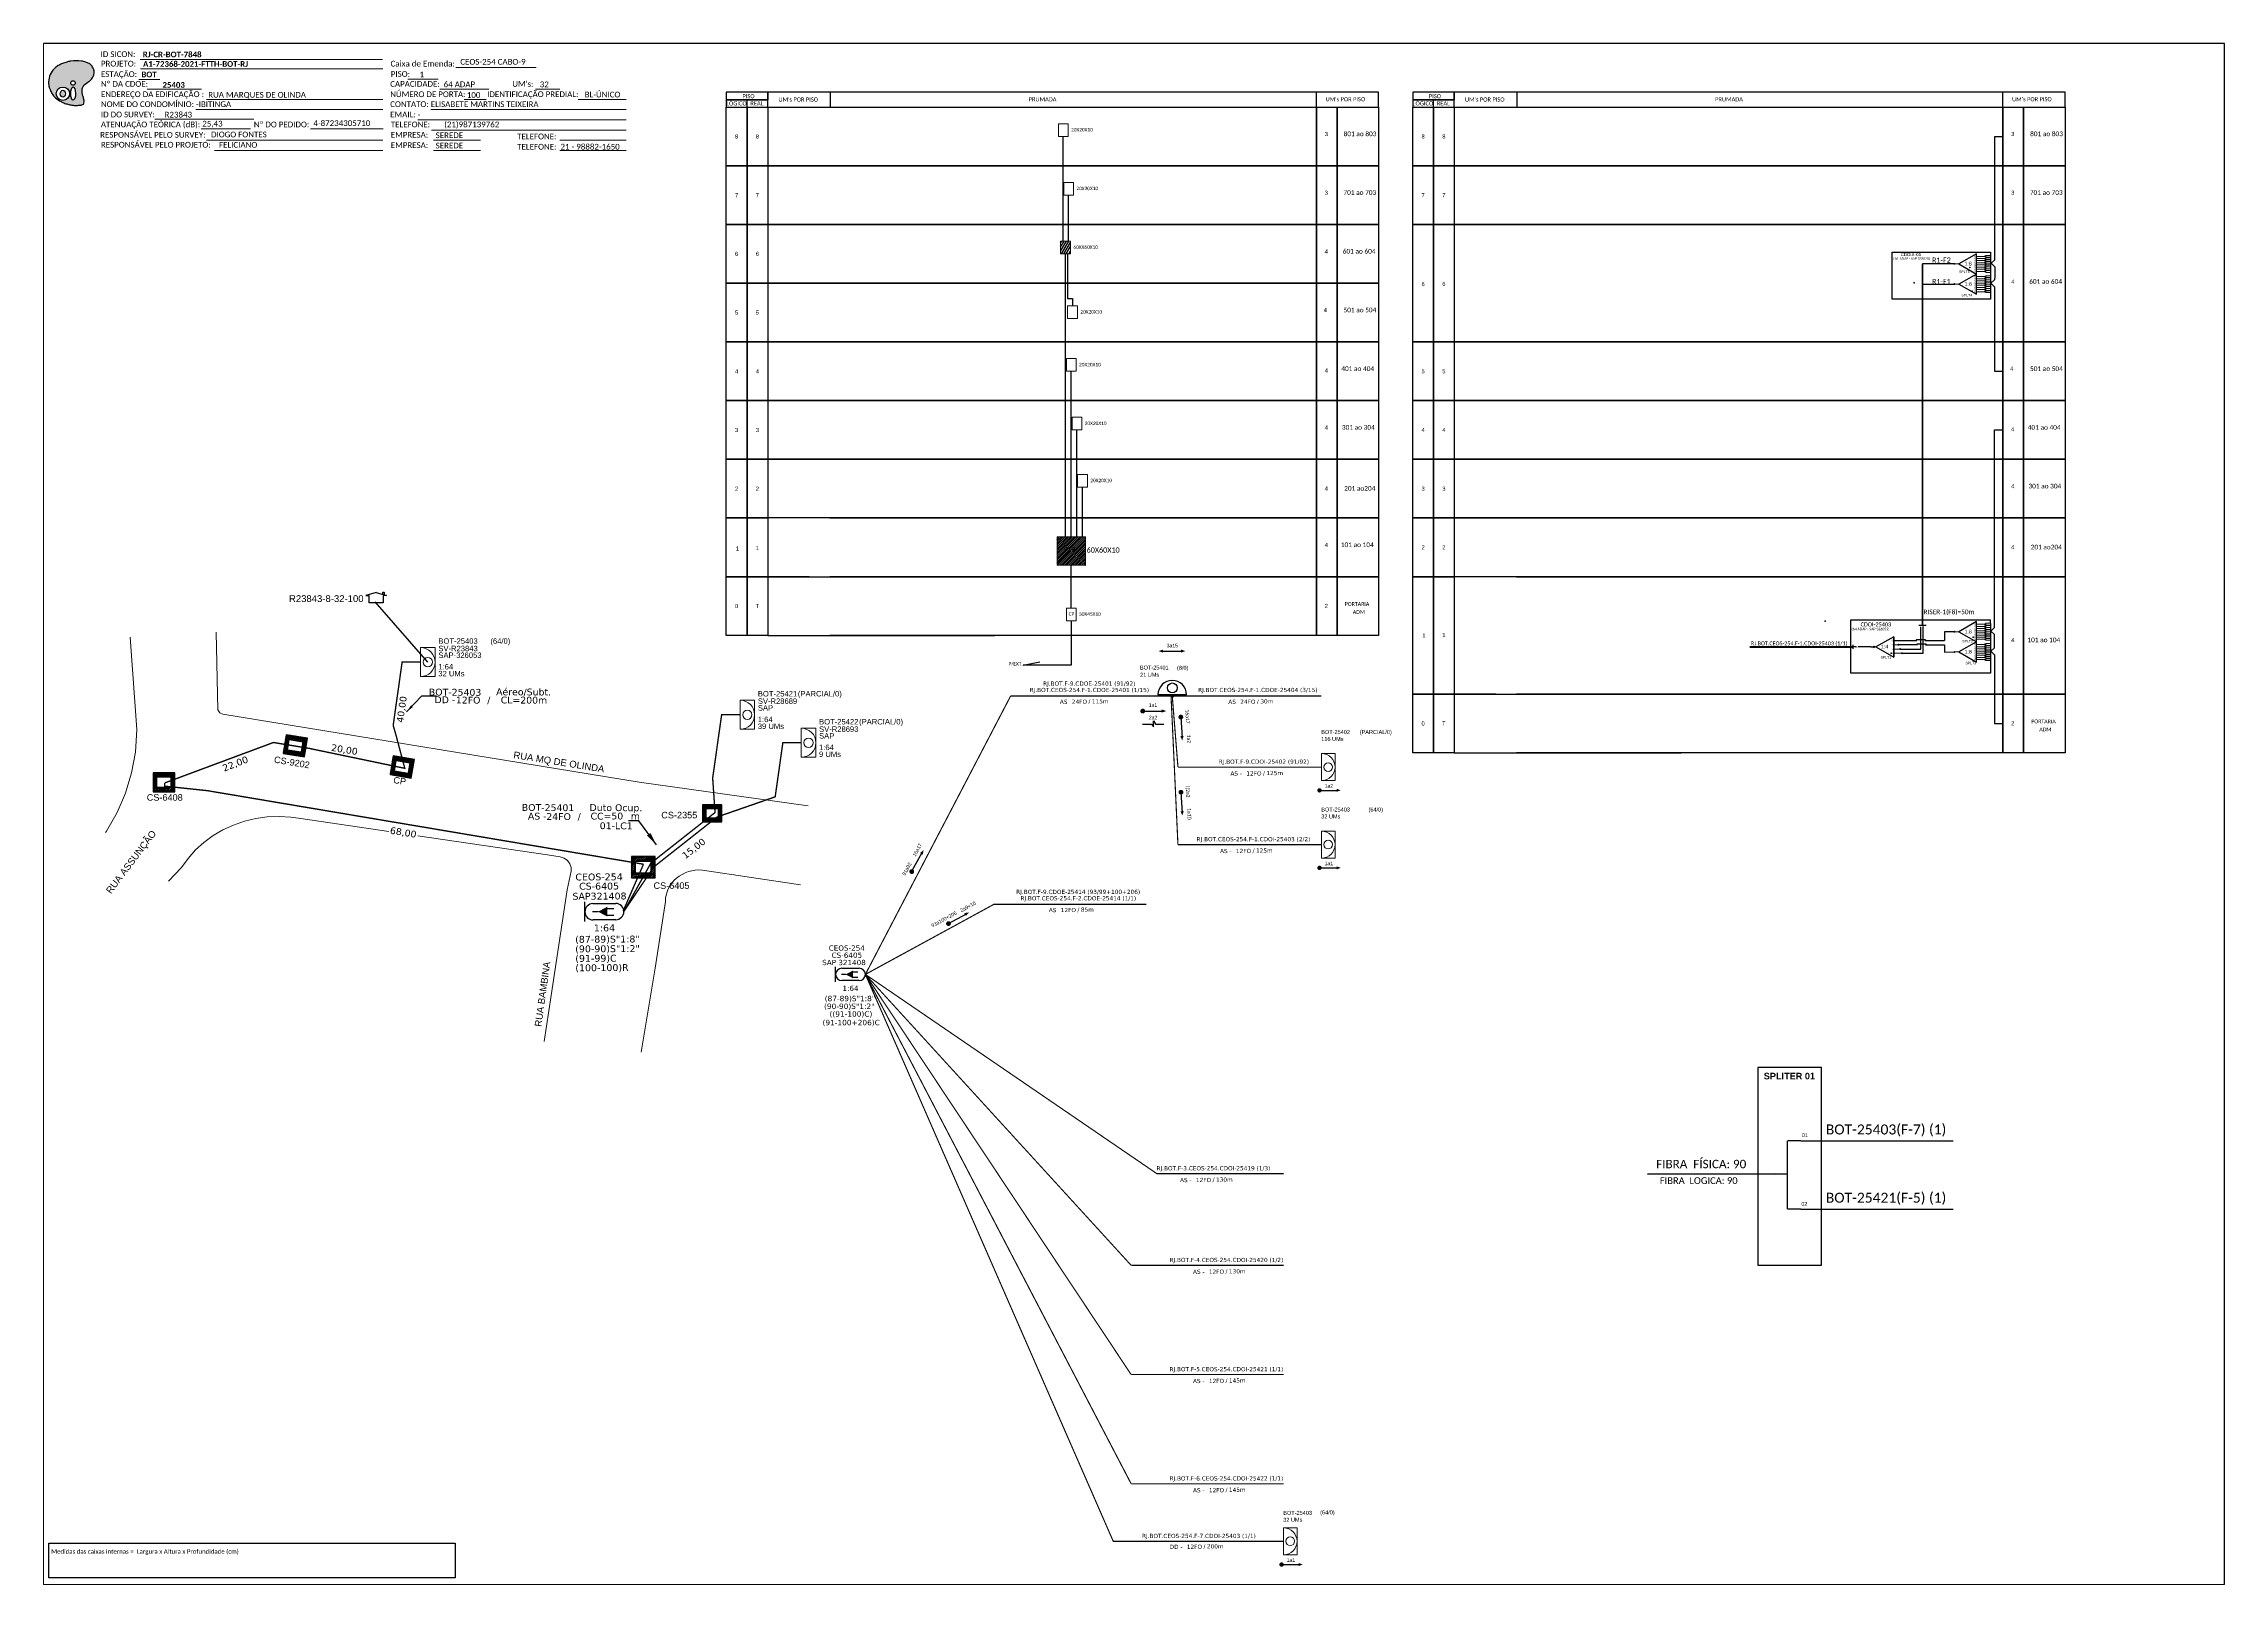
# Paper-space layout 'CDOI_25403' of a CAD drawing. Header units: metres. Extents: x 16.14 to 22.22, y 2.31 to 6.6.
# The model-space entities are those that its viewports show. They can reach past a viewport. Long polylines and large blocks are cut down to what shows.
import ezdxf
from ezdxf.enums import TextEntityAlignment as Align

# ---------------------------------------------------------------- set-up
doc = ezdxf.new("R2010")
doc.units = ezdxf.units.M
for name, color, linetype in [('10.1-Caixas Subterrâneas', 5, 'Continuous'), ('20.4-CEOS', 1, 'Continuous'), ('CAP a instalar', 1, 'Continuous'), ('DROP DE CLIENTE', 140, 'Continuous'), ('label_cabos', 7, 'Continuous'), ('SETA', 7, 'Continuous'), ('surveys', 7, 'Continuous'), ('surveys legendas', 7, 'Continuous'), ('UNIFILAR', 7, 'Continuous')]:
    doc.layers.add(name, color=color, linetype=linetype)
for name, color, linetype, lineweight in [("20.0-LEGENDA DOS CDO'S", 1, 'Continuous', 0), ('20.1-CDO_INTERIOR', 1, 'Continuous', 0), ('20.2-CDO_POSTE', 1, 'Continuous', 5), ('40.1-ETIQUETAS', 1, 'Continuous', 20), ('Quadra', 251, 'Continuous', 0)]:
    doc.layers.add(name, color=color, linetype=linetype, lineweight=lineweight)
doc.styles.add('ARIAL', font='arial.ttf')
doc.styles.add('DIGICADE', font='arial.ttf')
doc.styles.add('siredit', font='verdana.ttf')
doc.styles.get("Standard").update_dxf_attribs({"font": 'arial.ttf'})
doc.styles.add('WMF-Calibri0', font='calibri.ttf')
doc.styles.add('WMF-Calibri1', font='calibrib.ttf')
doc.linetypes.add('FENCELINE1', pattern='A,0.25,-0.1,[133,ltypeshp.shx,S=0.1,R=0,X=-0.1,Y=0],-0.1,1', length=1.45)
doc.dimstyles.get("Standard").update_dxf_attribs({"dimtxt": 0.18, "dimasz": 0.18, "dimexe": 0.18, "dimexo": 0.0625, "dimgap": 0.09, "dimtad": 0, "dimtih": 1, "dimtoh": 1, "dimdec": 4, "dimzin": 0, "dimdsep": 46, "dimtxsty": 'Standard', "dimcen": 0.09, "dimadec": 0, "dimazin": 0, "dimtfac": 1, "dimtdec": 4, "dimtofl": 0, "dimtmove": 0, "dimatfit": 3, "dimfxl": 0, "dimtolj": 1, "dimtzin": 0, "dimarcsym": 0})
pattern_1 = [(45, (514.0385, 400.25835), (-0.3592102, 0.3592102), [])]

# ---------------------------------------------------------------- blocks, each defined once
blk = doc.blocks.new('OI')
h = blk.add_hatch(color=40)
edge = h.paths.add_edge_path()
edge.add_spline(control_points=[(4.35, -0.67), (3.92, -0.99), (3.26, -1.5), (2.81, -2.59), (2.9, -3.5), (3.06, -4.27), (3.31, -4.85), (3.37, -5.39), (3.4, -5.88), (3.2, -6.4), (2.54, -6.61), (1.65, -6.63), (0.55, -6.67), (-0.56, -6.42), (-1.61, -6.14), (-2.77, -5.61), (-3.92, -4.77), (-4.89, -3.7), (-5.34, -2.65), (-5.6, -1.94), (-5.85, -0.96), (-5.71, 0.47), (-5.1, 2.02), (-4.14, 3.02), (-3.3, 3.61), (-2.37, 4.16), (-1.36, 4.44), (-0.56, 4.7), (0.79, 4.85), (2.24, 4.97), (3.79, 4.57), (4.67, 4.21), (5.44, 3.65), (5.76, 2.99), (6.03, 2.21), (6.01, 1.46), (5.72, 0.64), (5.31, 0.08), (4.88, -0.38), (4.51, -0.55), (4.35, -0.67)], knot_values=[0, 0, 0, 0, 1.60434, 2.417191, 3.427595, 4.282808, 4.776746, 5.304182, 5.888771, 6.258406, 6.858137, 7.79129, 8.986195, 10.124242, 11.187857, 12.242908, 13.953784, 15.414161, 16.515391, 17.349188, 17.675853, 19.552021, 21.515531, 22.568638, 23.63245, 24.621084, 25.782718, 26.745347, 27.142653, 29.870543, 31.004649, 31.921532, 32.709589, 33.801391, 34.042471, 35.192333, 35.971461, 36.628871, 37.254359, 37.836911, 37.836911, 37.836911, 37.836911], degree=3, periodic=0)
h.paths.add_polyline_path([(1.13, -0.87, -1), (-0.04, -0.87, -1)], flags=16)
edge = h.paths.add_edge_path(flags=16)
edge.add_ellipse((0.56, -3.59), major_axis=(-0.02, 1.71), ratio=0.361305, start_angle=0, end_angle=360)
h.paths.add_polyline_path([(-0.36, -3.62, -1), (-3.8, -3.62, -1)], flags=16)
edge = h.paths.add_edge_path(flags=0)
edge.add_ellipse((-2.08, -3.62), major_axis=(0, 0.885), ratio=0.758294, start_angle=0, end_angle=360)
at = {"color": 40}
for centre, radius in [((-2.08, -3.62), 1.72), ((0.54, -0.87), 0.587)]:
    blk.add_circle(centre, radius, dxfattribs=at)
blk.add_ellipse((-2.08, -3.62), major_axis=(0, 0.885), ratio=0.758294, start_param=-3.141592653589792, end_param=3.141592653589792, dxfattribs=at)
blk.add_ellipse((0.56, -3.59), major_axis=(-0.02, 1.71), ratio=0.361305, dxfattribs=at)
at = {"color": 40, "start_tangent": (-0.800898, -0.598801), "end_tangent": (-0.800898, -0.598801)}
blk.add_spline([(4.35, -0.67), (3.2, -1.78), (2.9, -2.54), (2.92, -3.55), (3.12, -4.38), (3.28, -4.85), (3.37, -5.37), (3.35, -5.95), (3.2, -6.29), (2.66, -6.55), (1.73, -6.63), (0.54, -6.62), (-0.58, -6.41), (-1.6, -6.11), (-2.56, -5.67), (-3.95, -4.67), (-4.89, -3.56), (-5.37, -2.56), (-5.64, -1.78), (-5.72, -1.46), (-5.63, 0.42), (-4.84, 2.22), (-4.13, 2.99), (-3.27, 3.62), (-2.4, 4.09), (-1.3, 4.47), (-0.37, 4.72), (0.02, 4.77), (2.75, 4.8), (3.85, 4.53), (4.69, 4.16), (5.31, 3.68), (5.85, 2.73), (5.93, 2.5), (5.94, 1.35), (5.67, 0.62), (5.29, 0.08), (4.84, -0.36), (4.35, -0.67)], degree=3, dxfattribs=at)
blk = doc.blocks.new('SURVEY_SURVEY')
for p, q in [((0, 0.0000152), (-0.0000151, 0.0000108)), ((-0.0000151, 0.0000108), (-0.0000104, 0.0000108)), ((-0.0000103, 0), (-0.0000103, 0.0000108)), ((0.0000103, 0), (-0.0000103, 0)), ((0, 0.0000152), (0.0000151, 0.0000108)), ((0.0000101, 0.0000159), (0.0000117, 0.0000159)), ((0.0000101, 0.0000123), (0.0000101, 0.0000159)), ((0.0000151, 0.0000108), (0.0000103, 0.0000108)), ((0.0000103, 0.0000108), (0.0000103, 0)), ((0.0000117, 0.0000159), (0.0000117, 0.0000119))]:
    blk.add_line(p, q)
blk = doc.blocks.new('*X6')
at = {"color": 0, "linetype": 'Continuous'}
for p, q in [((-1.25, 0.34099), (-0.49099, 1.1)), ((-1.25, 0.517767), (-0.667767, 1.1)), ((-1.25, 0.694544), (-0.844544, 1.1)), ((-1.25, 0.87132), (-1.02132, 1.1)), ((-1.25, 1.048097), (-1.198097, 1.1)), ((-1.25, 0.164214), (-0.8035, 0.610714)), ((-1.25, -0.012563), (-0.8035, 0.433937)), ((-1.25, -0.18934), (-0.8035, 0.25716)), ((-1.25, -0.366117), (-0.8035, 0.080383)), ((-0.789214, 0.625), (-0.314214, 1.1)), ((-0.612437, 0.625), (-0.137437, 1.1)), ((-0.43566, 0.625), (0.03934, 1.1)), ((-0.258883, 0.625), (0.216117, 1.1)), ((-0.082107, 0.625), (0.392893, 1.1)), ((0.09467, 0.625), (0.56967, 1.1)), ((0.271447, 0.625), (0.746447, 1.1)), ((0.448223, 0.625), (0.923223, 1.1)), ((0.625, 0.625), (1.1, 1.1)), ((0.801777, 0.625), (1.25, 1.073223)), ((0.8035, 0.449947), (1.25, 0.896447)), ((0.8035, 0.27317), (1.25, 0.71967)), ((0.8035, 0.096393), (1.25, 0.542893)), ((0.8035, -0.080383), (1.25, 0.366117)), ((0.8035, -0.25716), (1.25, 0.18934)), ((0.8035, -0.433937), (1.25, 0.012563)), ((-1.25, -0.542893), (-0.8035, -0.096393)), ((-1.25, -0.71967), (-0.8035, -0.27317)), ((-1.25, -0.896447), (-0.8035, -0.449947)), ((-1.25, -1.073223), (-0.801777, -0.625)), ((-1.1, -1.1), (-0.625, -0.625)), ((-0.923223, -1.1), (-0.448223, -0.625)), ((-0.746447, -1.1), (-0.271447, -0.625)), ((-0.56967, -1.1), (-0.09467, -0.625)), ((-0.392893, -1.1), (0.082107, -0.625)), ((-0.216117, -1.1), (0.258883, -0.625)), ((-0.03934, -1.1), (0.43566, -0.625)), ((0.137437, -1.1), (0.612437, -0.625)), ((0.314214, -1.1), (0.789214, -0.625)), ((0.49099, -1.1), (1.25, -0.34099)), ((0.667767, -1.1), (1.25, -0.517767)), ((0.8035, -0.610714), (1.25, -0.164214)), ((0.844544, -1.1), (1.25, -0.694544)), ((1.02132, -1.1), (1.25, -0.87132)), ((1.198097, -1.1), (1.25, -1.048097))]:
    blk.add_line(p, q, dxfattribs=at)
blk = doc.blocks.new('MANHOLE_MQ')
at = {"color": 0, "linetype": 'Continuous'}
for p, q in [((0.0000062, 0.0000057), (-0.0000063, 0.0000057)), ((-0.0000063, 0.0000057), (-0.0000063, -0.0000053)), ((-0.000004, 0.0000033), (0.000004, 0.0000033)), ((-0.000004, -0.0000029), (-0.000004, 0.0000033)), ((0.000004, 0.0000033), (0.000004, -0.0000029)), ((0.0000062, -0.0000053), (0.0000062, 0.0000057)), ((-0.0000063, -0.0000053), (0.0000062, -0.0000053)), ((0.000004, -0.0000029), (-0.000004, -0.0000029)), ((0.000004, -0.0000029), (0.000004, -0.0000029))]:
    blk.add_line(p, q, dxfattribs=at)
at = {"color": 0, "linetype": 'Continuous', "xscale": 5e-06, "yscale": 5e-06, "zscale": 1e-05}
blk.add_blockref('*X6', (0, 0.0000002), dxfattribs=at)
blk = doc.blocks.new('*U10')
at = {"layer": '20.4-CEOS', "color": 7, "style": 'siredit'}
for tag, p in [('FIBRAS_SPLITTER', (0, 0)), ('FIBRAS_TOP_C', (0, -4.13)), ('RESERVA_FINAIS', (0, -5.46))]:
    blk.add_attdef(tag, p, '', height=1.01, dxfattribs=at)
for tag, p, flags in [('ID_ATIVIDADE', (0, -6.77), 3), ('QTDE', (0, -9.4), 1), ('FATOR', (0, -8.09), 1), ('FID', (0, -10.71), 1)]:
    blk.add_attdef(tag, p, '', height=1.01, dxfattribs=dict(at, flags=flags))
blk = doc.blocks.new('*U12')
at = {"layer": '20.4-CEOS', "color": 7, "style": 'siredit'}
blk.add_attdef('FIBRAS_SPLITTER', (0, 0), '', height=1.01, dxfattribs=at)
for tag, p, flags in [('QTDE', (0, -4.11), 1), ('ID_ATIVIDADE', (0, -1.48), 3), ('FATOR', (0, -2.79), 1), ('FID', (0, -5.42), 1)]:
    blk.add_attdef(tag, p, '', height=1.01, dxfattribs=dict(at, flags=flags))
blk = doc.blocks.new('CDOI_CT_DRT')
at = {"layer": '20.1-CDO_INTERIOR', "color": 8, "lineweight": 18}
blk.add_lwpolyline([(2.13, -2.13), (2.13, 2.12), (0, 2.12), (0, -2.13)], close=True, dxfattribs=at)
blk.add_circle((1.06, 0), 0.68, dxfattribs=at)
blk.add_arc((0, 0), 2.13, 269.9724, 89.9724, dxfattribs=at)
at = {"layer": "20.0-LEGENDA DOS CDO'S", "color": 8, "style": 'ARIAL'}
for tag, p in [('CDO_N', (2.61, 2.69)), ('SURVEY', (2.61, 1.6)), ('SAP', (2.61, 0.61)), ('1:XX', (2.6, -1.08)), ('UMS', (2.6, -2.09))]:
    blk.add_attdef(tag, p, '', height=0.8, rotation=359.9724, dxfattribs=at)
blk.add_attdef('FIBRAS_UTILIZADAS', text='', height=0.8, rotation=359.9724, dxfattribs=at).set_placement((10.32, 2.69), align=Align.CENTER)
blk = doc.blocks.new('Inst CB DT OCUP CFOA-SM-AS-80-TS-24')
at = {"layer": 'label_cabos', "color": 0, "style": 'siredit'}
for tag, flags, p in [('ID_ATIVIDADE', 3, (1.31, 2.67)), ('FATOR', 1, (11.56, 2.55))]:
    blk.add_attdef(tag, text='', height=1, rotation=359.69, dxfattribs=dict(at, flags=flags)).set_placement(p, align=Align.MIDDLE_CENTER)
for tag, p in [('TIPO_CABO', (1.76, 0)), ('DESTINO_CABO', (3.13, 1.26)), ('CABO', (4.69, -0.05)), ('/', (7.71, -0.05)), ('LANCE', (10.91, 0)), ('TIPO_CABO', (13.11, 1.24)), ('UND', (15.96, 0)), ('FID', (13.15, -1.41))]:
    blk.add_attdef(tag, text='', height=1, rotation=359.69, dxfattribs=at).set_placement(p, align=Align.MIDDLE_CENTER)
blk.add_attdef('QTDE', (12.43, -0.47), '', height=1, rotation=359.69, dxfattribs=at)
blk = doc.blocks.new('LEGENDA DOS CABOS')
at = {"layer": 'label_cabos', "color": 0, "style": 'siredit'}
for tag, p in [('TIPO_CABO', (2.74, 0.52)), ('ID', (4.24, 1.63)), ('CABO', (6.16, 0.47)), ('/', (9.19, 0.47)), ('METROS', (14.36, 0.47)), ('XX', (14.31, 1.67))]:
    blk.add_attdef(tag, text='', height=1, rotation=359.69, dxfattribs=at).set_placement(p, align=Align.MIDDLE_CENTER)
blk = doc.blocks.new('CDOE-TEXTO PADRÃO')
at = {"layer": "20.0-LEGENDA DOS CDO'S", "color": 0, "style": 'ARIAL'}
for tag, p in [('CDO_N', (0.49, 7.39)), ('SAP', (0.51, 1.67)), ('CORDOALHA', (0.5, 4.33)), ('SPLITER_1', (0.59, -0.91)), ('(XX-XX_F)S', (0.54, -8.29)), ('(XX-XX_L)S', (0.55, -10.83)), ('SPLITER_2', (0.6, -3.55)), ('UMS', (0.55, -13.15))]:
    blk.add_attdef(tag, p, '', height=1.7, rotation=0.11799, dxfattribs=at)
blk.add_attdef('FIBRAS_UTILIZADAS', text='', height=1.7, rotation=0.11799, dxfattribs=at).set_placement((19.77, 7.43), align=Align.CENTER)
blk = doc.blocks.new('SAN')
at = {"layer": 'SETA'}
blk.add_lwpolyline([(-2.58, 0), (6.02, 0)], dxfattribs=at)
for points in [[(-2.1, -0.66), (-3.93, 0), (-2.1, 0.67)], [(5.33, 0.68), (7.16, 0.01), (5.33, -0.65)]]:
    blk.add_solid(points, dxfattribs=at)
blk = doc.blocks.new('CDOI_INT')
at = {"layer": '20.1-CDO_INTERIOR', "color": 0, "lineweight": 18}
blk.add_lwpolyline([(4.25, -4.25), (4.25, 4.25), (0, 4.25), (0, -4.25)], close=True, dxfattribs=at)
blk.add_circle((2.12, 0), 1.36, dxfattribs=at)
blk.add_arc((0, 0), 4.25, 270, 90, dxfattribs=at)
at = {"layer": "20.0-LEGENDA DOS CDO'S", "color": 0, "style": 'ARIAL'}
for tag, p in [('SAP', (-0.08, 6.23)), ('CDO_N', (-0.08, 10.38)), ('SURVEY', (-0.08, 8.2)), ('SPLITER_1', (21.18, 10.38)), ('SPLITER_2', (21.19, 8.68)), ('1:XX', (5.94, -2.22)), ('UMS', (5.94, -4.24))]:
    blk.add_attdef(tag, p, '', height=1.36, dxfattribs=at)
blk.add_attdef('FIBRAS_UTILIZADAS', text='', height=1.36, dxfattribs=at).set_placement((15.34, 10.38), align=Align.CENTER)
blk = doc.blocks.new('ETIQUETA_RS5F')
at = {"layer": '40.1-ETIQUETAS', "color": 0, "style": 'siredit'}
blk.add_text('/', height=1.5, dxfattribs=at).set_placement((1.58, -1.95), align=Align.MIDDLE_RIGHT)
for tag, p in [('ETIQUETA_R_SECUNDARIA', (1.21, 2.1)), ('ETIQUETA_R_PRIMARIA', (1.21, 4.1)), ('F_ATIVAS/F_MORTAS', (1.14, -4.24))]:
    blk.add_attdef(tag, text='', height=1.5, dxfattribs=at).set_placement(p, align=Align.MIDDLE_CENTER)
for tag, p in [('TIPO_CABO', (-6.58, -2.12)), ('CAP_CABO', (0.4, -2.09))]:
    blk.add_attdef(tag, text='', height=1.5, dxfattribs=at).set_placement(p, align=Align.MIDDLE_RIGHT)
for tag, p in [('FUSÃO_1', (0.85, -8.39)), ('FUSÃO_2', (0.85, -10.6)), ('FUSÃO_3', (0.85, -12.93)), ('FUSÃO_4', (0.85, -15.14)), ('FUSÃO_5', (0.85, -17.16))]:
    blk.add_attdef(tag, text='', height=1.5, dxfattribs=at).set_placement(p, align=Align.CENTER)
blk.add_attdef('METROS', text='', height=1.5, dxfattribs=at).set_placement((2.14, -1.95), align=Align.MIDDLE_LEFT)
blk = doc.blocks.new('A$C415C251F')
at = {"color": 3}
blk.add_point((0, 0), dxfattribs=at)
blk = doc.blocks.new('LEG_CDOIA8_C-SPLT_ESQ')
at = {"color": 3, "extrusion": (0, 0, -1), "xscale": -1, "zscale": -1}
blk.add_blockref('A$C415C251F', (0, 0), dxfattribs=at)
at = {"color": 1, "style": 'WMF-Calibri0', "flags": 4}
blk.add_attdef('MODELO', text='', height=1.5, dxfattribs=at).set_placement((22.5, -4.5), align=Align.CENTER)
blk.add_attdef('CDO', (21.4, -2.6), '', height=2, dxfattribs=at)
at = {"style": 'ARIAL', "flags": 4}
blk.add_attdef('SPLITAGEM', text='', height=1.5, dxfattribs=at).set_placement((18.6, -12.6), align=Align.CENTER)
blk = doc.blocks.new('SPLITTER_')
blk.add_point((0, 0))
at = {"style": 'ARIAL', "flags": 4}
blk.add_attdef('SPLT', (0, -3.3), '', height=1.5, dxfattribs=at)
blk = doc.blocks.new('SPLT_1-8_SC-APC')
at = {"color": 1, "lineweight": 0}
blk.add_lwpolyline([(-17, -7.5), (-19.3, -7.5)], dxfattribs=at)
at = {"color": 1}
blk.add_lwpolyline([(-7.4, -2.1), (-17, -7.5), (-7.4, -13), (-7.4, -2.1)], dxfattribs=at)
at = {"color": 3, "lineweight": 0}
for points in [[(-3, -3.5), (-7.4, -3.5)], [(-7.4, -4.7), (-3, -4.7)], [(-7.4, -5.8), (-3, -5.8)], [(-7.4, -7), (-3, -7)], [(-7.4, -8.1), (-3, -8.1)], [(-7.4, -9.3), (-3, -9.3)], [(-7.4, -10.4), (-3, -10.4)], [(-7.4, -11.6), (-3, -11.6)], [(-2.4, -3), (-2.4, -4)], [(-2.4, -3), (0, -3)], [(-2.4, -4), (0, -4)], [(-2.4, -4.2), (-2.4, -5.2)], [(-2.4, -4.2), (0, -4.2)], [(-2.4, -5.2), (0, -5.2)], [(-2.4, -5.3), (-2.4, -6.3)], [(-2.4, -5.3), (0, -5.3)], [(-2.4, -6.3), (0, -6.3)], [(-2.4, -6.5), (-2.4, -7.5)], [(-2.4, -6.5), (0, -6.5)], [(-2.4, -7.5), (0, -7.5)], [(-2.4, -7.6), (-2.4, -8.6)], [(-2.4, -7.6), (0, -7.6)], [(-2.4, -8.6), (0, -8.6)], [(-2.4, -8.8), (-2.4, -9.8)], [(-2.4, -8.8), (0, -8.8)], [(-2.4, -9.8), (0, -9.8)], [(-2.4, -9.9), (-2.4, -10.9)], [(-2.4, -9.9), (0, -9.9)], [(-2.4, -10.9), (0, -10.9)], [(-2.4, -11.1), (-2.4, -12.1)], [(-2.4, -11.1), (0, -11.1)], [(-2.4, -12.1), (0, -12.1)]]:
    blk.add_lwpolyline(points, dxfattribs=at)
for points in [[(-3, -3.2), (-2.4, -3.2), (-2.4, -3.8), (-3, -3.8)], [(-3, -4.4), (-2.4, -4.4), (-2.4, -5), (-3, -5)], [(-3, -5.5), (-2.4, -5.5), (-2.4, -6.1), (-3, -6.1)], [(-3, -6.7), (-2.4, -6.7), (-2.4, -7.3), (-3, -7.3)], [(-3, -7.8), (-2.4, -7.8), (-2.4, -8.4), (-3, -8.4)], [(-3, -9), (-2.4, -9), (-2.4, -9.6), (-3, -9.6)], [(-3, -10.1), (-2.4, -10.1), (-2.4, -10.7), (-3, -10.7)], [(-3, -11.3), (-2.4, -11.3), (-2.4, -11.9), (-3, -11.9)]]:
    blk.add_lwpolyline(points, close=True, dxfattribs=at)
at = {"color": 1, "style": 'ARIAL'}
for s, height, p in [('1:8', 2, (-13.9, -8.4)), ('S1', 0.75, (-8.7, -3.8)), ('S2', 0.75, (-8.7, -5)), ('S3', 0.75, (-8.7, -6.2)), ('S4', 0.75, (-8.7, -7.4)), ('S5', 0.75, (-8.7, -8.6)), ('S6', 0.75, (-8.7, -9.7)), ('S7', 0.75, (-8.7, -10.8)), ('S8', 0.75, (-8.7, -11.9))]:
    blk.add_text(s, height=height, dxfattribs=at).set_placement(p)

msp = doc.modelspace()

# ---------------------------------------------------------------- hatches: boundary and pattern name
h = msp.add_hatch()
h.set_pattern_fill('ANSI31', color=1, scale=0.25, angle=15, style=0)
h.paths.add_polyline_path([(393.92, 517.76), (392.91, 517.76), (392.91, 512.85), (396.69, 512.85), (396.69, 517.76)])
h = msp.add_hatch(color=3)
h.dxf.hatch_style = 1
h.paths.add_polyline_path([(737.75, 509, 1), (737.4, 509, 1)])
h = msp.add_hatch(color=3)
h.dxf.hatch_style = 1
h.paths.add_polyline_path([(737.75, 501.19, 1), (737.4, 501.19, 1)])
h = msp.add_hatch()
h.set_pattern_fill('ANSI31', color=1, scale=0.16, style=0)
h.set_pattern_definition(pattern_1)
h.paths.add_polyline_path([(402.45, 403.71), (391.53, 403.71), (391.53, 392.78), (402.45, 392.78)])
h.paths.add_polyline_path([(394.04, 397.5), (398.99, 397.5), (398.99, 400.21), (394.04, 400.21)], flags=24)
h = msp.add_hatch()
h.set_pattern_fill('ANSI31', color=1, scale=0.16, style=0)
h.set_pattern_definition(pattern_1)
h.paths.add_polyline_path([(402.45, 403.71), (391.53, 403.71), (391.53, 392.78), (402.45, 392.78)])
h.paths.add_polyline_path([(394.04, 397.5), (398.99, 397.5), (398.99, 400.21), (394.04, 400.21)], flags=24)
h = msp.add_hatch(color=3)
h.dxf.hatch_style = 1
h.paths.add_polyline_path([(715.42, 363.8, 1), (715.08, 363.8, 1)])
h = msp.add_hatch(color=3)
h.dxf.hatch_style = 1
h.paths.add_polyline_path([(716.14, 362.15, 1), (715.79, 362.15, 1)])
h = msp.add_hatch(color=3)
h.dxf.hatch_style = 1
h.paths.add_polyline_path([(737.75, 367.17, 1), (737.4, 367.17, 1)])
h = msp.add_hatch(color=3)
h.dxf.hatch_style = 1
edge = h.paths.add_edge_path()
edge.add_arc((706.62, 361.33), 0.263, 0, 360)
h = msp.add_hatch(color=3)
h.dxf.hatch_style = 1
h.paths.add_polyline_path([(716.86, 360.5, 1), (716.51, 360.5, 1)])
h = msp.add_hatch(color=3)
h.dxf.hatch_style = 1
h.paths.add_polyline_path([(717.58, 358.84, 1), (717.23, 358.84, 1)])
h = msp.add_hatch(color=3)
h.dxf.hatch_style = 1
h.paths.add_polyline_path([(737.75, 359.35, 1), (737.4, 359.35, 1)])

# ---------------------------------------------------------------- linework, layer by layer
for p, q in [((279.95, 575.12), (279.95, 575.12)), ((279.95, 575.12), (279.95, 572.28)), ((434.72, 575.12), (279.95, 575.12)), ((279.95, 575.12), (279.95, 575.12)), ((279.95, 575.12), (279.95, 572.28)), ((434.72, 575.12), (279.95, 575.12)), ((515.54, 575.12), (434.72, 575.12)), ((515.54, 575.12), (491.54, 575.12)), ((491.54, 569.43), (491.54, 575.12)), ((491.54, 569.43), (491.54, 575.12)), ((515.54, 569.43), (515.54, 575.12)), ((515.54, 569.43), (515.54, 575.12)), ((544.69, 575.12), (544.69, 575.12)), ((544.69, 575.12), (544.69, 572.28)), ((699.46, 575.12), (544.69, 575.12)), ((544.69, 575.12), (544.69, 575.12)), ((544.69, 575.12), (544.69, 572.28)), ((699.46, 575.12), (544.69, 575.12)), ((780.28, 575.12), (699.46, 575.12)), ((780.28, 575.12), (756.28, 575.12)), ((756.28, 569.43), (756.28, 575.12)), ((756.28, 569.43), (756.28, 575.12)), ((780.28, 569.43), (780.28, 575.12)), ((780.28, 569.43), (780.28, 575.12)), ((279.95, 569.43), (434.72, 569.43)), ((279.95, 569.43), (435.82, 569.43)), ((435.82, 569.43), (436.71, 569.43)), ((480.04, 569.43), (515.54, 569.43)), ((491.54, 569.43), (515.54, 569.43)), ((544.69, 569.43), (699.46, 569.43)), ((544.69, 569.43), (700.57, 569.43)), ((700.57, 569.43), (701.45, 569.43)), ((744.78, 569.43), (780.28, 569.43)), ((756.28, 569.43), (780.28, 569.43)), ((279.95, 546.8), (434.72, 546.8)), ((279.95, 546.8), (435.82, 546.8)), ((435.82, 546.8), (436.71, 546.8)), ((480.04, 546.8), (515.54, 546.8)), ((491.54, 546.8), (515.54, 546.8)), ((544.69, 546.8), (699.46, 546.8)), ((544.69, 546.8), (700.57, 546.8)), ((744.78, 546.8), (780.28, 546.8)), ((756.28, 546.8), (780.28, 546.8)), ((279.95, 524.17), (434.72, 524.17)), ((279.95, 524.17), (435.82, 524.17)), ((435.82, 524.17), (436.71, 524.17)), ((480.04, 524.17), (515.54, 524.17)), ((491.54, 524.17), (515.54, 524.17)), ((544.69, 524.17), (699.46, 524.17)), ((544.69, 524.17), (700.57, 524.17)), ((744.78, 524.17), (780.28, 524.17)), ((756.28, 524.17), (780.28, 524.17)), ((279.95, 501.54), (434.72, 501.54)), ((279.95, 501.54), (435.82, 501.54)), ((435.82, 501.54), (436.71, 501.54)), ((480.04, 501.54), (515.54, 501.54)), ((491.54, 501.54), (515.54, 501.54)), ((544.69, 478.9), (699.46, 478.9)), ((544.69, 478.9), (700.57, 478.9)), ((744.78, 478.9), (780.28, 478.9)), ((756.28, 478.9), (780.28, 478.9)), ((279.95, 456.27), (491.54, 456.27)), ((279.95, 456.27), (491.54, 456.27)), ((491.54, 456.27), (499.54, 456.27)), ((491.54, 433.64), (491.54, 456.27)), ((491.54, 456.27), (491.54, 433.64)), ((491.54, 456.27), (499.54, 456.27)), ((491.54, 433.64), (491.54, 456.27)), ((491.54, 456.27), (491.54, 433.64)), ((499.54, 456.27), (499.54, 433.64)), ((499.54, 456.27), (515.54, 456.27)), ((499.54, 433.64), (499.54, 456.27)), ((499.54, 456.27), (499.54, 433.64)), ((499.54, 456.27), (515.54, 456.27)), ((499.54, 433.64), (499.54, 456.27)), ((515.54, 456.27), (515.54, 433.64)), ((515.54, 456.27), (515.54, 433.64)), ((279.95, 433.64), (491.54, 433.64)), ((491.54, 433.64), (279.95, 433.64)), ((279.95, 433.64), (491.54, 433.64)), ((491.54, 433.64), (279.95, 433.64)), ((491.54, 433.64), (499.54, 433.64)), ((491.54, 411.01), (491.54, 433.64)), ((491.54, 433.64), (491.54, 411.01)), ((499.54, 433.64), (491.54, 433.64)), ((491.54, 433.64), (499.54, 433.64)), ((491.54, 411.01), (491.54, 433.64)), ((491.54, 433.64), (491.54, 411.01)), ((499.54, 433.64), (491.54, 433.64)), ((499.54, 433.64), (499.54, 411.01)), ((499.54, 433.64), (515.54, 433.64)), ((499.54, 411.01), (499.54, 433.64)), ((515.54, 433.64), (499.54, 433.64)), ((499.54, 433.64), (499.54, 411.01)), ((499.54, 433.64), (515.54, 433.64)), ((499.54, 411.01), (499.54, 433.64)), ((515.54, 433.64), (499.54, 433.64)), ((515.54, 433.64), (515.54, 411.01)), ((515.54, 433.64), (515.54, 411.01)), ((544.69, 433.64), (756.28, 433.64)), ((544.69, 433.64), (756.28, 433.64)), ((756.28, 433.64), (756.28, 411.01)), ((756.28, 433.64), (764.28, 433.64)), ((756.28, 411.01), (756.28, 433.64)), ((756.28, 433.64), (756.28, 411.01)), ((756.28, 433.64), (764.28, 433.64)), ((756.28, 411.01), (756.28, 433.64)), ((764.28, 433.64), (780.28, 433.64)), ((764.28, 411.01), (764.28, 433.64)), ((764.28, 433.64), (764.28, 411.01)), ((764.28, 433.64), (780.28, 433.64)), ((764.28, 411.01), (764.28, 433.64)), ((764.28, 433.64), (764.28, 411.01)), ((780.28, 433.64), (780.28, 411.01)), ((780.28, 433.64), (780.28, 411.01)), ((263.95, 411.01), (271.95, 411.01)), ((263.95, 388.37), (263.95, 411.01)), ((263.95, 411.01), (271.95, 411.01)), ((263.95, 388.37), (263.95, 411.01)), ((271.95, 411.01), (271.95, 388.37)), ((271.95, 411.01), (279.95, 411.01)), ((271.95, 388.37), (271.95, 411.01)), ((271.95, 411.01), (271.95, 388.37)), ((271.95, 411.01), (279.95, 411.01)), ((271.95, 388.37), (271.95, 411.01)), ((279.95, 411.01), (279.95, 388.37)), ((295.95, 411.01), (279.95, 411.01)), ((279.95, 411.01), (279.95, 388.37)), ((279.95, 411.01), (279.95, 388.37)), ((295.95, 411.01), (279.95, 411.01)), ((279.95, 411.01), (279.95, 388.37)), ((491.54, 411.01), (303.95, 411.01)), ((491.54, 411.01), (303.95, 411.01)), ((499.54, 411.01), (491.54, 411.01)), ((499.54, 411.01), (491.54, 411.01)), ((515.54, 411.01), (499.54, 411.01)), ((515.54, 411.01), (499.54, 411.01)), ((756.28, 411.01), (544.69, 411.01)), ((544.69, 411.01), (756.28, 411.01)), ((756.28, 411.01), (544.69, 411.01)), ((544.69, 411.01), (756.28, 411.01)), ((764.28, 411.01), (756.28, 411.01)), ((756.28, 411.01), (756.28, 388.37)), ((756.28, 411.01), (764.28, 411.01)), ((756.28, 388.37), (756.28, 411.01)), ((764.28, 411.01), (756.28, 411.01)), ((756.28, 411.01), (756.28, 388.37)), ((756.28, 411.01), (764.28, 411.01)), ((756.28, 388.37), (756.28, 411.01)), ((780.28, 411.01), (764.28, 411.01)), ((764.28, 411.01), (780.28, 411.01)), ((764.28, 388.37), (764.28, 411.01)), ((764.28, 411.01), (764.28, 388.37)), ((780.28, 411.01), (764.28, 411.01)), ((764.28, 411.01), (780.28, 411.01)), ((764.28, 388.37), (764.28, 411.01)), ((764.28, 411.01), (764.28, 388.37)), ((780.28, 411.01), (780.28, 388.37)), ((780.28, 411.01), (780.28, 388.37)), ((263.95, 388.37), (271.95, 388.37)), ((263.95, 365.74), (263.95, 388.37)), ((271.95, 388.37), (263.95, 388.37)), ((263.95, 388.37), (271.95, 388.37)), ((263.95, 365.74), (263.95, 388.37)), ((271.95, 388.37), (263.95, 388.37)), ((271.95, 388.37), (271.95, 365.74)), ((271.95, 388.37), (279.95, 388.37)), ((271.95, 365.74), (271.95, 388.37)), ((279.95, 388.37), (271.95, 388.37)), ((271.95, 388.37), (271.95, 365.74)), ((271.95, 388.37), (279.95, 388.37)), ((271.95, 365.74), (271.95, 388.37)), ((279.95, 388.37), (271.95, 388.37)), ((279.95, 388.37), (279.95, 365.74)), ((295.95, 388.37), (279.95, 388.37)), ((279.95, 388.37), (279.95, 365.74)), ((279.95, 388.37), (295.95, 388.37)), ((279.95, 388.37), (279.95, 365.74)), ((295.95, 388.37), (279.95, 388.37)), ((279.95, 388.37), (279.95, 365.74)), ((279.95, 388.37), (295.95, 388.37)), ((528.69, 388.37), (536.69, 388.37)), ((528.69, 343.11), (528.69, 388.37)), ((528.69, 388.37), (536.69, 388.37)), ((528.69, 343.11), (528.69, 388.37)), ((536.69, 388.37), (536.69, 343.11)), ((536.69, 388.37), (544.69, 388.37)), ((536.69, 343.11), (536.69, 388.37)), ((536.69, 388.37), (536.69, 343.11)), ((536.69, 388.37), (544.69, 388.37)), ((536.69, 343.11), (536.69, 388.37)), ((544.69, 388.37), (544.69, 343.11)), ((560.69, 388.37), (544.69, 388.37)), ((544.69, 388.37), (544.69, 343.11)), ((544.69, 388.37), (544.69, 343.11)), ((560.69, 388.37), (544.69, 388.37)), ((544.69, 388.37), (544.69, 343.11)), ((756.28, 388.37), (568.69, 388.37)), ((756.28, 388.37), (568.69, 388.37)), ((764.28, 388.37), (756.28, 388.37)), ((764.28, 388.37), (756.28, 388.37)), ((780.28, 388.37), (764.28, 388.37)), ((780.28, 388.37), (764.28, 388.37)), ((279.95, 365.74), (367.5, 365.74)), ((279.95, 365.74), (367.5, 365.74)), ((528.69, 343.11), (536.69, 343.11)), ((528.69, 320.48), (528.69, 343.11)), ((536.69, 343.11), (528.69, 343.11)), ((528.69, 343.11), (536.69, 343.11)), ((528.69, 320.48), (528.69, 343.11)), ((536.69, 343.11), (528.69, 343.11)), ((536.69, 343.11), (536.69, 320.48)), ((536.69, 343.11), (544.69, 343.11)), ((536.69, 320.48), (536.69, 343.11)), ((544.69, 343.11), (536.69, 343.11)), ((536.69, 343.11), (536.69, 320.48)), ((536.69, 343.11), (544.69, 343.11)), ((536.69, 320.48), (536.69, 343.11)), ((544.69, 343.11), (536.69, 343.11)), ((544.69, 343.11), (544.69, 320.48)), ((560.69, 343.11), (544.69, 343.11)), ((544.69, 343.11), (544.69, 320.48)), ((544.69, 343.11), (560.69, 343.11)), ((544.69, 343.11), (544.69, 320.48)), ((560.69, 343.11), (544.69, 343.11)), ((544.69, 343.11), (544.69, 320.48)), ((544.69, 343.11), (560.69, 343.11)), ((544.69, 320.48), (632.24, 320.48)), ((544.69, 320.48), (632.24, 320.48))]:
    msp.add_line(p, q)
at = {"color": 7}
msp.add_line((441.46, 342.89), (430.44, 342.89), dxfattribs=at)
at = {"color": 7, "linetype": 'Continuous'}
for p, q in [((673.1, 170.85), (673.1, 144.54)), ((678.34, 170.87), (673.35, 170.87)), ((667.92, 158.16), (673.08, 158.16)), ((678.34, 144.54), (673.35, 144.54))]:
    msp.add_line(p, q, dxfattribs=at)
at = {"color": 10, "linetype": 'Continuous'}
for p, q in [((678.34, 170.89), (737.06, 170.87)), ((678.34, 144.56), (737.06, 144.54))]:
    msp.add_line(p, q, dxfattribs=at)
at = {"color": 1, "linetype": 'Continuous', "lineweight": 60}
msp.add_line((668.03, 158.16), (619.27, 158.01), dxfattribs=at)
at = {"color": 7}
for points in [[(0.69, -0.11), (841.69, -0.11), (841.69, 593.89), (0.69, 593.89)], [(661.79, 122.99), (686.31, 122.99), (686.31, 199.14), (661.79, 199.14)]]:
    msp.add_lwpolyline(points, close=True, dxfattribs=at)
at = {"lineweight": 0}
for points in [[(37.94, 587.8), (131.44, 587.8)], [(38.05, 584.15), (131.55, 584.15)], [(159.66, 584.75), (190.59, 584.75)], [(37.41, 580.11), (45.47, 580.11)], [(63.54, 572.35), (131.55, 572.35)], [(141.15, 580.17), (152.82, 580.17)], [(153.51, 576.33), (172.45, 576.33)], [(43.54, 564.75), (81.75, 564.75)], [(59.34, 568.52), (131.55, 568.52)], [(144.99, 564.54), (225.32, 564.54)], [(149.96, 568.52), (225.32, 568.52)], [(150.27, 560.55), (225.32, 560.55)]]:
    msp.add_lwpolyline(points, dxfattribs=at)
at = {"color": 7, "lineweight": 0}
for points in [[(40.69, 576.33), (61.58, 576.33)], [(162.85, 572.35), (171.4, 572.35)], [(190.37, 576.33), (199.8, 576.33)], [(206.78, 572.35), (225.29, 572.35)], [(61.43, 561.1), (80.52, 561.1)], [(63.54, 556.72), (131.55, 556.72)], [(103.56, 561.1), (131.58, 561.1)], [(151.02, 556.72), (169.23, 556.72)], [(199.76, 556.72), (225.32, 556.72)], [(66.61, 552.74), (131.55, 552.74)], [(151.02, 552.74), (169.23, 552.74)], [(199.76, 552.74), (225.32, 552.74)], [(714.26, 363.8), (715.2, 363.8)], [(714.26, 362.15), (715.97, 362.15)], [(714.26, 360.5), (716.68, 360.5)], [(714.26, 358.84), (717.4, 358.84)]]:
    msp.add_lwpolyline(points, dxfattribs=at)
at = {"color": 0}
for points in [[(263.95, 572.28), (279.95, 572.28), (279.95, 575.12), (263.95, 575.12)], [(263.95, 572.28), (279.95, 572.28), (279.95, 575.12), (263.95, 575.12)], [(263.95, 569.43), (279.95, 569.43), (279.95, 572.28), (263.95, 572.28)], [(263.95, 569.43), (279.95, 569.43), (279.95, 572.28), (263.95, 572.28)], [(528.69, 572.28), (544.69, 572.28), (544.69, 575.12), (528.69, 575.12)], [(528.69, 572.28), (544.69, 572.28), (544.69, 575.12), (528.69, 575.12)], [(528.69, 569.43), (544.69, 569.43), (544.69, 572.28), (528.69, 572.28)], [(528.69, 569.43), (544.69, 569.43), (544.69, 572.28), (528.69, 572.28)], [(2.7, 15.74), (159.45, 15.74), (159.45, 2.39), (2.7, 2.39)]]:
    msp.add_lwpolyline(points, close=True, dxfattribs=at)
for points in [[(271.95, 569.43), (271.95, 572.28)], [(271.95, 569.43), (271.95, 572.28)], [(304.18, 569.43), (304.18, 575.12)], [(304.18, 569.43), (304.18, 575.12)], [(536.69, 569.43), (536.69, 572.28)], [(536.69, 569.43), (536.69, 572.28)], [(568.92, 569.43), (568.92, 575.12)], [(568.92, 569.43), (568.92, 575.12)], [(279.95, 569.43), (491.54, 569.43), (491.54, 546.8), (279.95, 546.8)], [(279.95, 569.43), (491.54, 569.43), (491.54, 546.8), (279.95, 546.8)], [(544.69, 569.43), (756.28, 569.43), (756.28, 546.8), (544.69, 546.8)], [(544.69, 569.43), (756.28, 569.43), (756.28, 546.8), (544.69, 546.8)], [(279.95, 546.8), (491.54, 546.8), (491.54, 524.17), (279.95, 524.17)], [(279.95, 546.8), (491.54, 546.8), (491.54, 524.17), (279.95, 524.17)], [(544.69, 546.8), (756.28, 546.8), (756.28, 524.17), (544.69, 524.17)], [(544.69, 546.8), (756.28, 546.8), (756.28, 524.17), (544.69, 524.17)], [(279.95, 524.17), (491.54, 524.17), (491.54, 501.54), (279.95, 501.54)], [(279.95, 524.17), (491.54, 524.17), (491.54, 501.54), (279.95, 501.54)], [(544.69, 524.17), (756.28, 524.17), (756.28, 478.9), (544.69, 478.9)], [(544.69, 524.17), (756.28, 524.17), (756.28, 478.9), (544.69, 478.9)], [(279.95, 501.54), (491.54, 501.54), (491.54, 478.9), (279.95, 478.9)], [(279.95, 501.54), (491.54, 501.54), (491.54, 478.9), (279.95, 478.9)], [(279.95, 478.9), (491.54, 478.9), (491.54, 456.27), (279.95, 456.27)], [(279.95, 478.9), (491.54, 478.9), (491.54, 456.27), (279.95, 456.27)], [(544.69, 478.9), (756.28, 478.9), (756.28, 456.27), (544.69, 456.27)], [(544.69, 478.9), (756.28, 478.9), (756.28, 456.27), (544.69, 456.27)], [(544.69, 456.27), (756.28, 456.27), (756.28, 433.64), (544.69, 433.64)], [(544.69, 456.27), (756.28, 456.27), (756.28, 433.64), (544.69, 433.64)], [(303.95, 411.01), (295.95, 411.01)], [(303.95, 411.01), (295.95, 411.01)], [(303.95, 411.01), (491.54, 411.01), (491.54, 388.37), (303.95, 388.37)], [(303.95, 411.01), (491.54, 411.01), (491.54, 388.37), (303.95, 388.37)], [(295.95, 388.37), (303.95, 388.37)], [(295.95, 388.37), (303.95, 388.37)], [(303.95, 388.37), (491.54, 388.37), (491.54, 365.74), (303.95, 365.74)], [(303.95, 388.37), (491.54, 388.37), (491.54, 365.74), (303.95, 365.74)], [(568.69, 388.37), (560.69, 388.37)], [(568.69, 388.37), (560.69, 388.37)], [(568.69, 388.37), (756.28, 388.37), (756.28, 343.11), (568.69, 343.11)], [(568.69, 388.37), (756.28, 388.37), (756.28, 343.11), (568.69, 343.11)], [(279.95, 365.74), (263.95, 365.74)], [(714.26, 363.8), (723.07, 363.8)], [(723.32, 362.15), (716.14, 362.15)], [(722.82, 364.21), (723.07, 363.8)], [(722.82, 364.21), (726.49, 364.21), (726.18, 363.8)], [(723.07, 362.54), (723.32, 362.15)], [(723.07, 362.54), (726.75, 362.54), (726.43, 362.14)], [(726.18, 363.8), (729.62, 363.8)], [(726.43, 362.14), (733.76, 362.14)], [(729.62, 363.8), (733.76, 363.8)], [(737.65, 367.14), (733.76, 367.14), (733.76, 363.8)], [(733.76, 362.15), (733.76, 359.32), (737.58, 359.35)], [(560.69, 343.11), (568.69, 343.11)], [(560.69, 343.11), (568.69, 343.11)], [(568.69, 343.11), (756.28, 343.11), (756.28, 320.48), (568.69, 320.48)], [(568.69, 343.11), (756.28, 343.11), (756.28, 320.48), (568.69, 320.48)], [(424.49, 331.56), (427.97, 331.56), (428.65, 330.46), (428.65, 332.76), (429.43, 331.56), (432.74, 331.56)], [(544.69, 320.48), (528.69, 320.48)]]:
    msp.add_lwpolyline(points)
for points in [[(263.95, 569.43), (271.95, 569.43), (271.95, 546.8), (263.95, 546.8)], [(263.95, 569.43), (271.95, 569.43), (271.95, 546.8), (263.95, 546.8)], [(271.95, 569.43), (279.95, 569.43), (279.95, 546.8), (271.95, 546.8)], [(271.95, 569.43), (279.95, 569.43), (279.95, 546.8), (271.95, 546.8)], [(491.54, 569.43), (499.54, 569.43), (499.54, 546.8), (491.54, 546.8)], [(491.54, 569.43), (499.54, 569.43), (499.54, 546.8), (491.54, 546.8)], [(499.54, 569.43), (515.54, 569.43), (515.54, 546.8), (499.54, 546.8)], [(499.54, 569.43), (515.54, 569.43), (515.54, 546.8), (499.54, 546.8)], [(528.69, 569.43), (536.69, 569.43), (536.69, 546.8), (528.69, 546.8)], [(528.69, 569.43), (536.69, 569.43), (536.69, 546.8), (528.69, 546.8)], [(536.69, 569.43), (544.69, 569.43), (544.69, 546.8), (536.69, 546.8)], [(536.69, 569.43), (544.69, 569.43), (544.69, 546.8), (536.69, 546.8)], [(756.28, 569.43), (764.28, 569.43), (764.28, 546.8), (756.28, 546.8)], [(756.28, 569.43), (764.28, 569.43), (764.28, 546.8), (756.28, 546.8)], [(764.28, 569.43), (780.28, 569.43), (780.28, 546.8), (764.28, 546.8)], [(764.28, 569.43), (780.28, 569.43), (780.28, 546.8), (764.28, 546.8)], [(263.95, 546.8), (271.95, 546.8), (271.95, 524.17), (263.95, 524.17)], [(263.95, 546.8), (271.95, 546.8), (271.95, 524.17), (263.95, 524.17)], [(271.95, 546.8), (279.95, 546.8), (279.95, 524.17), (271.95, 524.17)], [(271.95, 546.8), (279.95, 546.8), (279.95, 524.17), (271.95, 524.17)], [(491.54, 546.8), (499.54, 546.8), (499.54, 524.17), (491.54, 524.17)], [(491.54, 546.8), (499.54, 546.8), (499.54, 524.17), (491.54, 524.17)], [(499.54, 546.8), (515.54, 546.8), (515.54, 524.17), (499.54, 524.17)], [(499.54, 546.8), (515.54, 546.8), (515.54, 524.17), (499.54, 524.17)], [(528.69, 546.8), (536.69, 546.8), (536.69, 524.17), (528.69, 524.17)], [(528.69, 546.8), (536.69, 546.8), (536.69, 524.17), (528.69, 524.17)], [(536.69, 546.8), (544.69, 546.8), (544.69, 524.17), (536.69, 524.17)], [(536.69, 546.8), (544.69, 546.8), (544.69, 524.17), (536.69, 524.17)], [(756.28, 546.8), (764.28, 546.8), (764.28, 524.17), (756.28, 524.17)], [(756.28, 546.8), (764.28, 546.8), (764.28, 524.17), (756.28, 524.17)], [(764.28, 546.8), (780.28, 546.8), (780.28, 524.17), (764.28, 524.17)], [(764.28, 546.8), (780.28, 546.8), (780.28, 524.17), (764.28, 524.17)], [(263.95, 524.17), (271.95, 524.17), (271.95, 501.54), (263.95, 501.54)], [(263.95, 524.17), (271.95, 524.17), (271.95, 501.54), (263.95, 501.54)], [(271.95, 524.17), (279.95, 524.17), (279.95, 501.54), (271.95, 501.54)], [(271.95, 524.17), (279.95, 524.17), (279.95, 501.54), (271.95, 501.54)], [(491.54, 524.17), (499.54, 524.17), (499.54, 501.54), (491.54, 501.54)], [(491.54, 524.17), (499.54, 524.17), (499.54, 501.54), (491.54, 501.54)], [(499.54, 524.17), (515.54, 524.17), (515.54, 501.54), (499.54, 501.54)], [(499.54, 524.17), (515.54, 524.17), (515.54, 501.54), (499.54, 501.54)], [(528.69, 524.17), (536.69, 524.17), (536.69, 478.9), (528.69, 478.9)], [(528.69, 524.17), (536.69, 524.17), (536.69, 478.9), (528.69, 478.9)], [(536.69, 524.17), (544.69, 524.17), (544.69, 478.9), (536.69, 478.9)], [(536.69, 524.17), (544.69, 524.17), (544.69, 478.9), (536.69, 478.9)], [(756.28, 524.17), (764.28, 524.17), (764.28, 478.9), (756.28, 478.9)], [(756.28, 524.17), (764.28, 524.17), (764.28, 478.9), (756.28, 478.9)], [(764.28, 524.17), (780.28, 524.17), (780.28, 478.9), (764.28, 478.9)], [(764.28, 524.17), (780.28, 524.17), (780.28, 478.9), (764.28, 478.9)], [(263.95, 501.54), (271.95, 501.54), (271.95, 478.9), (263.95, 478.9)], [(263.95, 501.54), (271.95, 501.54), (271.95, 478.9), (263.95, 478.9)], [(271.95, 501.54), (279.95, 501.54), (279.95, 478.9), (271.95, 478.9)], [(271.95, 501.54), (279.95, 501.54), (279.95, 478.9), (271.95, 478.9)], [(491.54, 501.54), (499.54, 501.54), (499.54, 478.9), (491.54, 478.9)], [(491.54, 501.54), (499.54, 501.54), (499.54, 478.9), (491.54, 478.9)], [(499.54, 501.54), (515.54, 501.54), (515.54, 478.9), (499.54, 478.9)], [(499.54, 501.54), (515.54, 501.54), (515.54, 478.9), (499.54, 478.9)], [(263.95, 478.9), (271.95, 478.9), (271.95, 456.27), (263.95, 456.27)], [(263.95, 478.9), (271.95, 478.9), (271.95, 456.27), (263.95, 456.27)], [(271.95, 478.9), (279.95, 478.9), (279.95, 456.27), (271.95, 456.27)], [(271.95, 478.9), (279.95, 478.9), (279.95, 456.27), (271.95, 456.27)], [(491.54, 478.9), (499.54, 478.9), (499.54, 456.27), (491.54, 456.27)], [(491.54, 478.9), (499.54, 478.9), (499.54, 456.27), (491.54, 456.27)], [(499.54, 478.9), (515.54, 478.9), (515.54, 456.27), (499.54, 456.27)], [(499.54, 478.9), (515.54, 478.9), (515.54, 456.27), (499.54, 456.27)], [(528.69, 478.9), (536.69, 478.9), (536.69, 456.27), (528.69, 456.27)], [(528.69, 478.9), (536.69, 478.9), (536.69, 456.27), (528.69, 456.27)], [(536.69, 478.9), (544.69, 478.9), (544.69, 456.27), (536.69, 456.27)], [(536.69, 478.9), (544.69, 478.9), (544.69, 456.27), (536.69, 456.27)], [(756.28, 478.9), (764.28, 478.9), (764.28, 456.27), (756.28, 456.27)], [(756.28, 478.9), (764.28, 478.9), (764.28, 456.27), (756.28, 456.27)], [(764.28, 478.9), (780.28, 478.9), (780.28, 456.27), (764.28, 456.27)], [(764.28, 478.9), (780.28, 478.9), (780.28, 456.27), (764.28, 456.27)], [(263.95, 456.27), (271.95, 456.27), (271.95, 433.64), (263.95, 433.64)], [(263.95, 456.27), (271.95, 456.27), (271.95, 433.64), (263.95, 433.64)], [(271.95, 456.27), (279.95, 456.27), (279.95, 433.64), (271.95, 433.64)], [(271.95, 456.27), (279.95, 456.27), (279.95, 433.64), (271.95, 433.64)], [(528.69, 456.27), (536.69, 456.27), (536.69, 433.64), (528.69, 433.64)], [(528.69, 456.27), (536.69, 456.27), (536.69, 433.64), (528.69, 433.64)], [(536.69, 456.27), (544.69, 456.27), (544.69, 433.64), (536.69, 433.64)], [(536.69, 456.27), (544.69, 456.27), (544.69, 433.64), (536.69, 433.64)], [(756.28, 456.27), (764.28, 456.27), (764.28, 433.64), (756.28, 433.64)], [(756.28, 456.27), (764.28, 456.27), (764.28, 433.64), (756.28, 433.64)], [(764.28, 456.27), (780.28, 456.27), (780.28, 433.64), (764.28, 433.64)], [(764.28, 456.27), (780.28, 456.27), (780.28, 433.64), (764.28, 433.64)], [(263.95, 433.64), (271.95, 433.64), (271.95, 411.01), (263.95, 411.01)], [(263.95, 433.64), (271.95, 433.64), (271.95, 411.01), (263.95, 411.01)], [(271.95, 433.64), (279.95, 433.64), (279.95, 411.01), (271.95, 411.01)], [(271.95, 433.64), (279.95, 433.64), (279.95, 411.01), (271.95, 411.01)], [(528.69, 433.64), (536.69, 433.64), (536.69, 411.01), (528.69, 411.01)], [(528.69, 433.64), (536.69, 433.64), (536.69, 411.01), (528.69, 411.01)], [(536.69, 433.64), (544.69, 433.64), (544.69, 411.01), (536.69, 411.01)], [(536.69, 433.64), (544.69, 433.64), (544.69, 411.01), (536.69, 411.01)], [(491.54, 411.01), (499.54, 411.01), (499.54, 388.37), (491.54, 388.37)], [(491.54, 411.01), (499.54, 411.01), (499.54, 388.37), (491.54, 388.37)], [(499.54, 411.01), (515.54, 411.01), (515.54, 388.37), (499.54, 388.37)], [(499.54, 411.01), (515.54, 411.01), (515.54, 388.37), (499.54, 388.37)], [(528.69, 411.01), (536.69, 411.01), (536.69, 388.37), (528.69, 388.37)], [(528.69, 411.01), (536.69, 411.01), (536.69, 388.37), (528.69, 388.37)], [(536.69, 411.01), (544.69, 411.01), (544.69, 388.37), (536.69, 388.37)], [(536.69, 411.01), (544.69, 411.01), (544.69, 388.37), (536.69, 388.37)], [(491.54, 388.37), (499.54, 388.37), (499.54, 365.74), (491.54, 365.74)], [(491.54, 388.37), (499.54, 388.37), (499.54, 365.74), (491.54, 365.74)], [(499.54, 388.37), (515.54, 388.37), (515.54, 365.74), (499.54, 365.74)], [(499.54, 388.37), (515.54, 388.37), (515.54, 365.74), (499.54, 365.74)], [(756.28, 388.37), (764.28, 388.37), (764.28, 343.11), (756.28, 343.11)], [(756.28, 388.37), (764.28, 388.37), (764.28, 343.11), (756.28, 343.11)], [(764.28, 388.37), (780.28, 388.37), (780.28, 343.11), (764.28, 343.11)], [(764.28, 388.37), (780.28, 388.37), (780.28, 343.11), (764.28, 343.11)], [(756.28, 343.11), (764.28, 343.11), (764.28, 320.48), (756.28, 320.48)], [(756.28, 343.11), (764.28, 343.11), (764.28, 320.48), (756.28, 320.48)], [(764.28, 343.11), (780.28, 343.11), (780.28, 320.48), (764.28, 320.48)], [(764.28, 343.11), (780.28, 343.11), (780.28, 320.48), (764.28, 320.48)]]:
    msp.add_lwpolyline(points, close=True)
at = {"color": 0, "lineweight": 0}
for points in [[(392.03, 563.03), (395.8, 563.03), (395.8, 558.12), (392.03, 558.12)], [(394.08, 540.39), (397.85, 540.39), (397.85, 535.48), (394.08, 535.48)], [(395.6, 492.81), (399.37, 492.81), (399.37, 487.91), (395.6, 487.91)], [(395.11, 472.5), (398.88, 472.5), (398.88, 467.59), (395.11, 467.59)], [(397.3, 449.86), (401.07, 449.86), (401.07, 444.95), (397.3, 444.95)], [(399.44, 427.81), (403.21, 427.81), (403.21, 422.9), (399.44, 422.9)], [(395.11, 376.31), (398.88, 376.31), (398.88, 371.4), (395.11, 371.4)]]:
    msp.add_lwpolyline(points, close=True, dxfattribs=at)
at = {"color": 3}
for points in [[(393.92, 517.6), (393.92, 558.12)], [(753.11, 510.56), (753.11, 558.12), (756.28, 558.12)], [(395.97, 517.76), (395.97, 535.48)], [(394.8, 467.59), (394.8, 512.85)], [(395.56, 512.85), (395.56, 495.63), (397.48, 495.63), (397.48, 492.81)], [(753.11, 510.56), (751.7, 509.2), (753.11, 507.85), (753.11, 504.27)], [(753.04, 502.87), (751.63, 501.52), (753.04, 500.16), (753.04, 496.59)], [(753.11, 504.27), (753.04, 502.87)], [(753.04, 496.59), (753.04, 467.59), (756.28, 467.59)], [(394.8, 403.71), (394.8, 467.59)], [(396.99, 403.71), (396.99, 467.59)], [(399.18, 403.51), (399.18, 444.95)], [(753.06, 422.32), (753.06, 444.95), (756.28, 444.95)], [(401.32, 403.6), (401.32, 422.9)], [(753.06, 368.75), (753.06, 422.32)], [(396.99, 376.31), (396.99, 392.78)], [(396.99, 371.4), (396.99, 354.23), (378.47, 354.23), (384.9, 355.53)], [(753.06, 368.75), (751.65, 367.4), (753.06, 366.04)], [(753.06, 360.98), (753.06, 366.04)], [(699.66, 361.31), (698.41, 361.31)], [(705.34, 361.31), (700.44, 361.31)], [(705.34, 361.31), (706.74, 361.31)], [(753.06, 360.98), (751.65, 359.62), (753.06, 358.26), (753.06, 354.69)], [(753.06, 354.69), (753.06, 331.79), (756.28, 331.79)]]:
    msp.add_lwpolyline(points, dxfattribs=at)
at = {"color": 1, "lineweight": 0}
for points in [[(392.91, 517.76), (396.69, 517.76), (396.69, 512.85), (392.91, 512.85)], [(402.45, 403.71), (391.53, 403.71), (391.53, 392.78), (402.45, 392.78)], [(402.45, 403.71), (391.53, 403.71), (391.53, 392.78), (402.45, 392.78)]]:
    msp.add_lwpolyline(points, close=True, dxfattribs=at)
at = {"color": 1}
msp.add_lwpolyline([(751.46, 495.41), (713.6, 495.41), (713.6, 513.51), (751.46, 513.51)], close=True, dxfattribs=at)
at = {"color": 5, "const_width": 0.7}
for points in [[(725.25, 373.26), (725.25, 509)], [(725.25, 369.67), (725.25, 373.26)]]:
    msp.add_lwpolyline(points, dxfattribs=at)
at = {"color": 5}
for points in [[(737.58, 509), (725.25, 509)], [(737.75, 500.98), (725.25, 500.98)], [(716.68, 360.5), (724.65, 360.5), (724.65, 368.96)], [(723.07, 358.84), (725.58, 358.84), (725.58, 368.93)], [(723.81, 369.67), (726.69, 369.67)], [(724.65, 369.4), (724.65, 369.67)], [(725.58, 369.37), (725.58, 369.67)], [(717.4, 358.84), (723.07, 358.84)]]:
    msp.add_lwpolyline(points, dxfattribs=at)
at = {"color": 1}
for points in [[(751.46, 351.25), (697.61, 351.25), (697.61, 371.73), (751.46, 371.73)], [(751.46, 370.38), (751.46, 371.73)], [(751.46, 370.38), (751.46, 351.25)], [(698.41, 362.12), (698.41, 360.51)], [(714.26, 365.22), (707.33, 361.31), (714.26, 357.41), (714.26, 365.22)], [(714.26, 365.22), (714.26, 357.41)], [(714.26, 365.22), (714.26, 357.41)], [(714.26, 357.41), (714.26, 365.22)]]:
    msp.add_lwpolyline(points, dxfattribs=at)
at = {"color": 1, "const_width": 0.7}
msp.add_lwpolyline([(658.64, 361.28), (698.41, 361.28)], dxfattribs=at)
at = {"color": 1, "lineweight": 0}
msp.add_lwpolyline([(707.33, 361.31), (706.74, 361.31)], dxfattribs=at)
for points, const_width in [([(424.1, 336.57, 1), (425.02, 336.57, 1)], 0.927), ([(439.23, 334.72, 1), (439.28, 333.8, 1)], 0.927), ([(439.28, 305.74, 1), (439.33, 304.82, 1)], 0.927), ([(492.32, 306.01, 1), (493.16, 306.01, 1)], 0.842), ([(492.32, 306.01, 1), (493.16, 306.01, 1)], 0.842), ([(335.25, 274.28, 1), (335.7, 275.09, 1)], 0.927), ([(492.32, 276.12, 1), (493.16, 276.12, 1)], 0.842), ([(492.32, 276.12, 1), (493.16, 276.12, 1)], 0.842), ([(349.24, 254.41, 1), (350.06, 254.85, 1)], 0.927), ([(477.67, 7.53, 1), (478.51, 7.53, 1)], 0.842), ([(477.67, 7.53, 1), (478.51, 7.53, 1)], 0.842)]:
    msp.add_lwpolyline(points, format="xyb", close=True, dxfattribs=dict(const_width=const_width))
at = {"color": 3}
for centre, radius in [((737.58, 509), 0.173), ((737.58, 501.19), 0.173), ((715.97, 362.15), 0.173), ((737.58, 367.17), 0.173), ((706.62, 361.33), 0.263), ((716.68, 360.5), 0.173), ((717.4, 358.84), 0.173), ((737.58, 359.35), 0.173)]:
    msp.add_circle(centre, radius, dxfattribs=at)
at = {"color": 7}
for centre, radius in [((435.95, 345.51), 1.9), ((435.95, 342.38), 0.51)]:
    msp.add_circle(centre, radius, dxfattribs=at)
msp.add_arc((435.95, 342.89), 5.51, 0, 180, dxfattribs=at)
at = {"layer": '20.1-CDO_INTERIOR', "color": 1, "lineweight": 18}
for points in [[(151.65, 349.87), (151.66, 361.02), (146.08, 361.03), (146.08, 349.87)], [(484.07, 11.27), (484.07, 21.72), (478.85, 21.72), (478.85, 11.27)]]:
    msp.add_lwpolyline(points, close=True, dxfattribs=at)
for centre, radius in [((148.87, 355.45), 1.78), ((481.46, 16.5), 1.67)]:
    msp.add_circle(centre, radius, dxfattribs=at)
for centre, radius, start, end in [((146.08, 355.45), 5.58, 269.97241, 89.97241), ((478.85, 16.5), 5.22, 270, 90)]:
    msp.add_arc(centre, radius, start, end, dxfattribs=at)
at = {"layer": '20.4-CEOS', "color": 7}
for p, q in [((212.53, 262.35), (221.31, 262.4)), ((221.34, 256.15), (212.57, 256.09)), ((308.51, 237.44), (315.21, 237.44)), ((315.21, 232.67), (308.51, 232.67))]:
    msp.add_line(p, q, dxfattribs=at)
for points in [[(209.45, 255.43), (209.4, 262.97)], [(214.52, 259.23), (212.41, 259.22)], [(217.97, 260.49), (220.63, 260.51)], [(217.99, 257.89), (220.65, 257.91)], [(306.12, 232.17), (306.12, 237.93)], [(312.65, 236), (314.69, 236)], [(310.01, 235.05), (308.4, 235.05)], [(312.65, 234.01), (314.69, 234.01)]]:
    msp.add_lwpolyline(points, dxfattribs=at)
for points in [[(214.52, 259.23, 0, 3.86, 0), (218.14, 259.25, 3.86, 3.86, 0)], [(310.01, 235.05, 0, 2.95, 0), (312.78, 235.05, 2.95, 2.95, 0)]]:
    msp.add_lwpolyline(points, format="xyseb", dxfattribs=at)
for centre, radius, start, end in [((212.55, 259.22), 3.13, 90.33558, 270.33558), ((221.33, 259.27), 3.13, 270.33558, 90.33558), ((308.51, 235.05), 2.39, 90, 270), ((315.21, 235.05), 2.39, 270, 90)]:
    msp.add_arc(centre, radius, start, end, dxfattribs=at)
at = {"layer": 'CAP a instalar', "color": 1, "ltscale": 3, "const_width": 0.525}
for points in [[(136.8, 326.52), (135.5, 331.08), (138.95, 355.45), (146.08, 355.45)], [(47.41, 308.87), (89.33, 324.46), (104.03, 322.04)], [(103.64, 322.07), (139.98, 314.5), (136.8, 326.52)], [(47.41, 308.87), (47.41, 307.62), (63.83, 305.89)], [(63.83, 305.89), (232.03, 277.53)], [(224.19, 259.48), (232.03, 277.53)]]:
    msp.add_lwpolyline(points, dxfattribs=at)
at = {"layer": 'CAP a instalar', "color": 7, "linetype": 'FENCELINE1', "ltscale": 7, "const_width": 0.432}
for points in [[(373.62, 342.38), (317.6, 235.05)], [(435.95, 342.38), (373.62, 342.38)], [(491.59, 342.38), (435.95, 342.38)], [(493.5, 342.38), (491.59, 342.38)], [(367.19, 262.08), (317.6, 235.05)], [(425.95, 262.08), (366.9, 262.08)]]:
    msp.add_lwpolyline(points, dxfattribs=at)
at = {"layer": 'CAP a instalar', "color": 3, "linetype": 'FENCELINE1', "ltscale": 7, "const_width": 0.432}
for points in [[(438.14, 285.09), (435.47, 342.53)], [(493.5, 285.09), (438.14, 285.09)], [(493.5, 285.09), (493.5, 285.09)]]:
    msp.add_lwpolyline(points, dxfattribs=at)
at = {"layer": 'CAP a instalar', "color": 8, "linetype": 'FENCELINE1', "ltscale": 7, "const_width": 0.432}
for points in [[(438.14, 314.98), (435.95, 342.38)], [(493.5, 314.98), (438.14, 314.98)], [(493.5, 314.98), (493.5, 314.98)], [(429.99, 158.24), (317.6, 235.05)], [(420.1, 122.88), (317.6, 235.05)], [(420.1, 80.77), (317.6, 235.05)], [(420.1, 38.66), (317.6, 235.05)], [(478.85, 158.24), (429.99, 158.24)], [(478.85, 122.88), (420.1, 122.88)], [(478.85, 80.77), (420.1, 80.77)], [(478.85, 38.66), (420.1, 38.66)]]:
    msp.add_lwpolyline(points, dxfattribs=at)
at = {"layer": 'CAP a instalar', "color": 8, "linetype": 'FENCELINE1', "ltscale": 3, "const_width": 0.525}
for points in [[(234.87, 277.94), (259.62, 297.45), (258.71, 310.78), (262.17, 335.15), (269.3, 335.15)], [(236, 276.49), (260.42, 295.74), (282.82, 303.51), (285.77, 324.36), (292.9, 324.36)], [(224.45, 259.29), (234.87, 277.94)], [(224.45, 259.29), (236, 276.49)]]:
    msp.add_lwpolyline(points, dxfattribs=at)
at = {"layer": 'CAP a instalar', "color": 1, "ltscale": 7, "const_width": 0.432}
msp.add_lwpolyline([(317.6, 235.05), (413.19, 16.5), (478.85, 16.5)], dxfattribs=at)
at = {"layer": 'DROP DE CLIENTE'}
msp.add_lwpolyline([(148.87, 355.45), (128.56, 378.71)], dxfattribs=at)
at = {"layer": 'Quadra'}
for points in [[(24.55, 289.74), (24.93, 290.26), (29, 297.44), (32.25, 304.97), (34.63, 312.77), (36.11, 320.75), (36.67, 329.45), (34.05, 365.02)], [(67.24, 367), (67.86, 336.99), (68.59, 335.95), (69.82, 335.42), (230.41, 309.2), (295.51, 299.98)], [(133.8, 290.13), (98.94, 295.28), (95.99, 295.7), (91.48, 295.95), (86.95, 295.78), (82.49, 295.16), (78.12, 294.12), (73.9, 292.65), (69.85, 290.8), (66.04, 288.55), (62.5, 285.95), (59.26, 283.02), (56.38, 279.79), (53.9, 276.3), (48.85, 270.96)], [(133.8, 290.13), (98.94, 295.28), (95.99, 295.7), (91.48, 295.95), (86.95, 295.78), (82.49, 295.16), (78.12, 294.12), (73.9, 292.65), (69.85, 290.8), (66.04, 288.55), (62.5, 285.95), (59.26, 283.02), (56.38, 279.79), (53.9, 276.3), (48.85, 270.96)], [(193.69, 209.24), (196.42, 226.93), (202.56, 267.69), (204.12, 274.82), (204.13, 276.32), (203.68, 277.73), (202.74, 278.95), (201.45, 279.84), (199.96, 280.32), (195.03, 281.09), (145, 288.48)], [(193.69, 209.24), (196.42, 226.93), (202.56, 267.69), (204.12, 274.82), (204.13, 276.32), (203.68, 277.73), (202.74, 278.95), (201.45, 279.84), (199.96, 280.32), (195.03, 281.09), (145, 288.48)], [(292.53, 269.62), (254.76, 275.26), (253.4, 275.31), (252.02, 275.23), (250.7, 275.02), (249.37, 274.67), (248.12, 274.21), (246.9, 273.63), (245.76, 272.93), (244.72, 272.13), (243.76, 271.22), (242.93, 270.24), (242.2, 269.17), (241.58, 268.04), (241.11, 266.85), (240.76, 265.64), (240.58, 264.38), (240.52, 263.13), (236.48, 237.49), (231.19, 205.1)], [(292.53, 269.62), (254.76, 275.26), (253.4, 275.31), (252.02, 275.23), (250.7, 275.02), (249.37, 274.67), (248.12, 274.21), (246.9, 273.63), (245.76, 272.93), (244.72, 272.13), (243.76, 271.22), (242.93, 270.24), (242.2, 269.17), (241.58, 268.04), (241.11, 266.85), (240.76, 265.64), (240.58, 264.38), (240.52, 263.13), (236.48, 237.49), (231.19, 205.1)]]:
    msp.add_lwpolyline(points, dxfattribs=at)
at = {"layer": 'SETA'}
for points in [[(424.56, 336.57), (432.53, 336.57)], [(439.26, 334.26), (439.72, 326.31)], [(439.31, 305.28), (439.76, 297.33)], [(492.74, 306.01), (499.98, 306.01)], [(492.74, 306.01), (499.98, 306.01)], [(335.7, 275.09), (339.54, 282.07)], [(492.74, 276.12), (499.98, 276.12)], [(492.74, 276.12), (499.98, 276.12)], [(349.65, 254.63), (356.65, 258.44)], [(478.09, 7.53), (485.33, 7.53)], [(478.09, 7.53), (485.33, 7.53)]]:
    msp.add_lwpolyline(points, dxfattribs=at)
for points in [[(431.89, 337.2), (433.59, 336.58), (431.89, 335.97)], [(440.31, 326.98), (439.79, 325.25), (439.08, 326.91)], [(499.4, 306.59), (500.94, 306.02), (499.4, 305.46)], [(499.4, 306.59), (500.94, 306.02), (499.4, 305.46)], [(440.36, 298), (439.84, 296.27), (439.12, 297.93)], [(338.68, 281.82), (340.04, 283.01), (339.76, 281.22)], [(499.4, 276.7), (500.94, 276.13), (499.4, 275.57)], [(499.4, 276.7), (500.94, 276.13), (499.4, 275.57)], [(355.78, 258.69), (357.57, 258.96), (356.37, 257.61)], [(484.75, 8.1), (486.29, 7.54), (484.75, 6.98)], [(484.75, 8.1), (486.29, 7.54), (484.75, 6.98)]]:
    msp.add_solid(points, dxfattribs=at)

# ---------------------------------------------------------------- block references
at = {"color": 7, "xscale": 1.494060215586407, "yscale": 1.494060215586408, "zscale": 1.494060215586409, "rotation": 0.1532896023948994}
msp.add_blockref('OI', (11.21, 580), dxfattribs=at)
at = {"color": 3}
for name, p, xscale, yscale, zscale in [('SPLT_1-8_SC-APC', (751.46, 514.38), 0.7168896001907529, 0.7168896001907529, 0.7168896001907529), ('SPLT_1-8_SC-APC', (751.46, 506.57), 0.7168896001907529, 0.7168896001907529, 0.7168896001907529), ('A$C415C251F', (722.02, 501.67), 0.9373490124018791, 0.9373490124017992, 0.9373490124017979), ('SPLT_1-8_SC-APC', (751.46, 372.55), 0.7168896001907529, 0.7168896001907529, 0.7168896001907529), ('SPLT_1-8_SC-APC', (751.46, 364.73), 0.7168896001907529, 0.7168896001907529, 0.7168896001907529)]:
    msp.add_blockref(name, p, dxfattribs=dict(at, xscale=xscale, yscale=yscale, zscale=zscale))
ref = msp.add_blockref('SPLITTER_', (743.52, 507.56), dxfattribs=dict(xscale=-0.6345364331830139, yscale=0.6345364331830139, zscale=0.6345364331830139))
ref.add_attrib('SPLT', 'SPLT5', (739.37, 505.49), dxfattribs={"height": 0.952, "style": 'ARIAL'})
ref = msp.add_blockref('SPLITTER_', (744.47, 498.51), dxfattribs=dict(xscale=-0.6345364331830139, yscale=0.6345364331830139, zscale=0.6345364331830139))
ref.add_attrib('SPLT', 'SPLT4', (740.32, 496.44), dxfattribs={"height": 0.952, "style": 'ARIAL'})
ref = msp.add_blockref('LEG_CDOIA8_C-SPLT_ESQ', (687.79, 371.22), dxfattribs=dict(at, xscale=0.7727166719999999, yscale=0.7727166719999999, zscale=0.7727166719999999))
ref.add_attrib('CDO', 'CDOI-25403', (701.41, 369.2), dxfattribs={"color": 1, "height": 1.545, "style": 'WMF-Calibri0'})
ref.add_attrib('MODELO', '(64 ADAP - SAP 326053)', dxfattribs={"color": 1, "height": 0.9659, "style": 'WMF-Calibri0'}).set_placement((705.21, 367.71), align=Align.CENTER)
ref = msp.add_blockref('SPLITTER_', (744.76, 365.11), dxfattribs=dict(xscale=-0.6345364331830139, yscale=0.6345364331830139, zscale=0.6345364331830139))
ref.add_attrib('SPLT', 'SPLT2', (740.62, 363.04), dxfattribs={"height": 0.952, "style": 'ARIAL'})
ref = msp.add_blockref('SPLITTER_', (713.24, 358.89), dxfattribs=dict(xscale=-0.6345364331830139, yscale=0.6345364331830139, zscale=0.6345364331830139))
ref.add_attrib('SPLT', 'SPLT1', (709.1, 356.82), dxfattribs={"height": 0.952, "style": 'ARIAL'})
ref = msp.add_blockref('SPLITTER_', (746.01, 356.68), dxfattribs=dict(xscale=-0.6345364331830139, yscale=0.6345364331830139, zscale=0.6345364331830139))
ref.add_attrib('SPLT', 'SPLT3', (741.87, 354.61), dxfattribs={"height": 0.952, "style": 'ARIAL'})
at = {"layer": '10.1-Caixas Subterrâneas', "color": 30}
for p, xscale, yscale, zscale, rotation in [((97.73, 323.29), 664686.3623670895, 664686.3623670894, 664686.3623670894, 170.6398091981493), ((47.05, 309.26), 664686.3623670894, 664686.3623670894, 664686.3623670894, 180.0000000000626), ((138.96, 315.14), 664686.3623670895, 664686.3623670894, 664686.3623670894, 170.6398091981493), ((258.5, 297.27), 590832.3221040795, 590832.3221040795, 590832.3221040795, 180.0000000000628), ((231.94, 276.55), 738540.4026300993, 738540.4026300993, 738540.4026300993, 180.0000000000627)]:
    msp.add_blockref('MANHOLE_MQ', p, dxfattribs=dict(at, xscale=xscale, yscale=yscale, zscale=zscale, rotation=rotation))
at = {"layer": '20.1-CDO_INTERIOR', "xscale": 2.624400000000001, "yscale": 2.624400000000001, "zscale": 2.624400000000001}
for p, values in [((269.29, 335.15), {'CDO_N': 'BOT-25421', 'FIBRAS_UTILIZADAS': '         (PARCIAL/0)', 'SURVEY': 'SV-R28689', 'SAP': 'SAP', '1:XX': '1:64', 'UMS': '39 UMs'}), ((292.9, 324.36), {'CDO_N': 'BOT-25422', 'FIBRAS_UTILIZADAS': '         (PARCIAL/0)', 'SURVEY': 'SV-R28693', 'SAP': 'SAP', '1:XX': '1:64', 'UMS': '9 UMs'})]:
    msp.add_blockref('CDOI_CT_DRT', p, dxfattribs=at).add_auto_attribs(values)
at = {"layer": '20.1-CDO_INTERIOR', "color": 8, "ltscale": 11}
ref = msp.add_blockref('CDOI_INT', (493.5, 314.98), dxfattribs=dict(at, xscale=1.228639983839266, yscale=1.228639983839266, zscale=1.228639983839266))
ref.add_attrib('CDO_N', 'BOT-25402', (493.4, 327.73), dxfattribs={"layer": "20.0-LEGENDA DOS CDO'S", "color": 0, "height": 1.533, "style": 'ARIAL'})
ref.add_attrib('FIBRAS_UTILIZADAS', '       (PARCIAL/0)', dxfattribs={"layer": "20.0-LEGENDA DOS CDO'S", "color": 0, "height": 1.5332, "style": 'ARIAL'}).set_placement((512.35, 327.73), align=Align.CENTER)
ref.add_attrib('SURVEY', '116 UMs', (493.4, 325.06), dxfattribs={"layer": "20.0-LEGENDA DOS CDO'S", "color": 0, "height": 1.533, "style": 'ARIAL'})
at = {"layer": '20.1-CDO_INTERIOR', "color": 3, "ltscale": 11}
ref = msp.add_blockref('CDOI_INT', (493.5, 285.09), dxfattribs=dict(at, xscale=1.228639983839266, yscale=1.228639983839266, zscale=1.228639983839266))
ref.add_attrib('CDO_N', 'BOT-25403', (493.4, 297.85), dxfattribs={"layer": "20.0-LEGENDA DOS CDO'S", "color": 0, "height": 1.533, "style": 'ARIAL'})
ref.add_attrib('FIBRAS_UTILIZADAS', '       (64/0)', dxfattribs={"layer": "20.0-LEGENDA DOS CDO'S", "color": 0, "height": 1.5332, "style": 'ARIAL'}).set_placement((512.35, 297.85), align=Align.CENTER)
ref.add_attrib('SURVEY', '32 UMs', (493.4, 295.17), dxfattribs={"layer": "20.0-LEGENDA DOS CDO'S", "color": 0, "height": 1.533, "style": 'ARIAL'})
at = {"layer": '20.2-CDO_POSTE', "color": 7}
ref = msp.add_blockref('CDOE-TEXTO PADRÃO', (430.06, 342.31), dxfattribs=dict(at, xscale=0.9006940826511383, yscale=0.9006940826511383, zscale=0.9006940826511383))
ref.add_attrib('CDO_N', 'BOT-25401', (423.49, 352.57), dxfattribs={"layer": "20.0-LEGENDA DOS CDO'S", "color": 0, "height": 1.531, "rotation": 0.11799, "style": 'ARIAL'})
ref.add_attrib('CORDOALHA', '21 UMs', (423.54, 349.8), dxfattribs={"layer": "20.0-LEGENDA DOS CDO'S", "color": 0, "height": 1.531, "rotation": 0.11799, "style": 'ARIAL'})
ref.add_attrib('FIBRAS_UTILIZADAS', '       (8/0)', dxfattribs={"layer": "20.0-LEGENDA DOS CDO'S", "color": 0, "height": 1.5311, "rotation": 0.11799, "style": 'ARIAL'}).set_placement((437.89, 352.49), align=Align.CENTER)
at = {"layer": '20.4-CEOS', "color": 7, "lineweight": 0}
ref = msp.add_blockref('*U10', (205.69, 247.24), dxfattribs=dict(at, xscale=2.624400000000001, yscale=2.624400000000001, zscale=2.624400000000001, rotation=0.33558317701431))
ref.add_attrib('FIBRAS_SPLITTER', '(87-89)S"1:8"', (205.69, 247.24), dxfattribs={"color": 7, "height": 2.6498, "rotation": 0.33558, "style": 'siredit'})
ref.add_attrib('FIBRAS_TOP_C', '(91-99)C', (205.73, 239.89), dxfattribs={"color": 7, "height": 2.65, "rotation": 0.33558, "style": 'siredit'})
ref.add_attrib('RESERVA_FINAIS', '(100-100)R', (205.75, 236.26), dxfattribs={"color": 7, "height": 2.65, "rotation": 0.33558, "style": 'siredit'})
at = {"layer": '20.4-CEOS', "color": 7, "lineweight": 0, "xscale": 2.624400000000001, "yscale": 2.624400000000001, "zscale": 2.624400000000001, "rotation": 0.33558317701431}
msp.add_blockref('*U12', (205.71, 243.55), dxfattribs=at).add_auto_attribs({'FIBRAS_SPLITTER': '(90-90)S"1:2"'})
at = {"layer": '40.1-ETIQUETAS', "color": 7}
ref = msp.add_blockref('ETIQUETA_RS5F', (402.68, 342.44), dxfattribs=dict(at, xscale=1.080832882099345, yscale=1.080832882099345, zscale=1.080832882099345))
ref.add_attrib('ETIQUETA_R_PRIMARIA', 'RJ.BOT.F-9.CDOE-25401 (91/92)', dxfattribs={"color": 0, "height": 1.6212, "style": 'siredit'}).set_placement((403.92, 347.17), align=Align.MIDDLE_CENTER)
ref.add_attrib('ETIQUETA_R_SECUNDARIA', 'RJ.BOT.CEOS-254.F-1.CDOE-25401 (1/15)', dxfattribs={"color": 0, "height": 1.6212, "style": 'siredit'}).set_placement((403.96, 344.71), align=Align.MIDDLE_CENTER)
ref.add_attrib('TIPO_CABO', 'AS', dxfattribs={"color": 0, "height": 1.621, "style": 'siredit'}).set_placement((395.53, 340.15), align=Align.MIDDLE_RIGHT)
ref.add_attrib('CAP_CABO', '24FO', dxfattribs={"color": 0, "height": 1.621, "style": 'siredit'}).set_placement((403.08, 340.18), align=Align.MIDDLE_RIGHT)
ref.add_attrib('METROS', '115m', dxfattribs={"color": 0, "height": 1.621, "style": 'siredit'}).set_placement((404.97, 340.33), align=Align.MIDDLE_LEFT)
ref = msp.add_blockref('ETIQUETA_RS5F', (467.64, 342.44), dxfattribs=dict(at, xscale=1.080832882099345, yscale=1.080832882099345, zscale=1.080832882099345))
ref.add_attrib('ETIQUETA_R_SECUNDARIA', 'RJ.BOT.CEOS-254.F-1.CDOE-25404 (3/15)', dxfattribs={"color": 0, "height": 1.6212, "style": 'siredit'}).set_placement((468.92, 344.71), align=Align.MIDDLE_CENTER)
ref.add_attrib('TIPO_CABO', 'AS', dxfattribs={"color": 0, "height": 1.621, "style": 'siredit'}).set_placement((460.49, 340.15), align=Align.MIDDLE_RIGHT)
ref.add_attrib('CAP_CABO', '24FO', dxfattribs={"color": 0, "height": 1.621, "style": 'siredit'}).set_placement((468.04, 340.18), align=Align.MIDDLE_RIGHT)
ref.add_attrib('METROS', '30m', dxfattribs={"color": 0, "height": 1.621, "style": 'siredit'}).set_placement((469.92, 340.33), align=Align.MIDDLE_LEFT)
at = {"layer": '40.1-ETIQUETAS', "color": 8}
ref = msp.add_blockref('ETIQUETA_RS5F', (469.98, 314.8), dxfattribs=dict(at, xscale=1.080832882099345, yscale=1.080832882099345, zscale=1.080832882099345))
ref.add_attrib('ETIQUETA_R_SECUNDARIA', 'RJ.BOT.F-9.CDOI-25402 (91/92)', dxfattribs={"color": 0, "height": 1.6212, "style": 'siredit'}).set_placement((471.26, 317.07), align=Align.MIDDLE_CENTER)
ref.add_attrib('TIPO_CABO', 'AS -', dxfattribs={"color": 0, "height": 1.621, "style": 'siredit'}).set_placement((462.83, 312.51), align=Align.MIDDLE_RIGHT)
ref.add_attrib('CAP_CABO', '12FO', dxfattribs={"color": 0, "height": 1.621, "style": 'siredit'}).set_placement((470.38, 312.54), align=Align.MIDDLE_RIGHT)
ref.add_attrib('METROS', '125m', dxfattribs={"color": 0, "height": 1.621, "style": 'siredit'}).set_placement((472.26, 312.69), align=Align.MIDDLE_LEFT)
at = {"layer": '40.1-ETIQUETAS', "color": 3}
ref = msp.add_blockref('ETIQUETA_RS5F', (465.97, 284.91), dxfattribs=dict(at, xscale=1.080832882099345, yscale=1.080832882099345, zscale=1.080832882099345))
ref.add_attrib('ETIQUETA_R_SECUNDARIA', 'RJ.BOT.CEOS-254.F-1.CDOI-25403 (2/2)', dxfattribs={"color": 0, "height": 1.6212, "style": 'siredit'}).set_placement((467.25, 287.18), align=Align.MIDDLE_CENTER)
ref.add_attrib('TIPO_CABO', 'AS -', dxfattribs={"color": 0, "height": 1.621, "style": 'siredit'}).set_placement((458.82, 282.62), align=Align.MIDDLE_RIGHT)
ref.add_attrib('CAP_CABO', '12FO', dxfattribs={"color": 0, "height": 1.621, "style": 'siredit'}).set_placement((466.37, 282.65), align=Align.MIDDLE_RIGHT)
ref.add_attrib('METROS', '125m', dxfattribs={"color": 0, "height": 1.621, "style": 'siredit'}).set_placement((468.25, 282.8), align=Align.MIDDLE_LEFT)
at = {"layer": '40.1-ETIQUETAS', "color": 8}
ref = msp.add_blockref('ETIQUETA_RS5F', (450.55, 158.06), dxfattribs=dict(at, xscale=1.080832882099345, yscale=1.080832882099345, zscale=1.080832882099345))
ref.add_attrib('ETIQUETA_R_SECUNDARIA', 'RJ.BOT.F-3.CEOS-254.CDOI-25419 (1/3)', dxfattribs={"color": 0, "height": 1.6212, "style": 'siredit'}).set_placement((451.82, 160.33), align=Align.MIDDLE_CENTER)
ref.add_attrib('TIPO_CABO', 'AS -', dxfattribs={"color": 0, "height": 1.621, "style": 'siredit'}).set_placement((443.4, 155.77), align=Align.MIDDLE_RIGHT)
ref.add_attrib('CAP_CABO', '12FO', dxfattribs={"color": 0, "height": 1.621, "style": 'siredit'}).set_placement((450.94, 155.79), align=Align.MIDDLE_RIGHT)
ref.add_attrib('METROS', '130m', dxfattribs={"color": 0, "height": 1.621, "style": 'siredit'}).set_placement((452.83, 155.94), align=Align.MIDDLE_LEFT)
ref = msp.add_blockref('ETIQUETA_RS5F', (455.53, 122.7), dxfattribs=dict(at, xscale=1.080832882099345, yscale=1.080832882099345, zscale=1.080832882099345))
ref.add_attrib('ETIQUETA_R_SECUNDARIA', 'RJ.BOT.F-4.CEOS-254.CDOI-25420 (1/2)', dxfattribs={"color": 0, "height": 1.6212, "style": 'siredit'}).set_placement((456.81, 124.97), align=Align.MIDDLE_CENTER)
ref.add_attrib('TIPO_CABO', 'AS -', dxfattribs={"color": 0, "height": 1.621, "style": 'siredit'}).set_placement((448.38, 120.41), align=Align.MIDDLE_RIGHT)
ref.add_attrib('CAP_CABO', '12FO', dxfattribs={"color": 0, "height": 1.621, "style": 'siredit'}).set_placement((455.93, 120.44), align=Align.MIDDLE_RIGHT)
ref.add_attrib('METROS', '130m', dxfattribs={"color": 0, "height": 1.621, "style": 'siredit'}).set_placement((457.81, 120.59), align=Align.MIDDLE_LEFT)
ref = msp.add_blockref('ETIQUETA_RS5F', (455.53, 80.59), dxfattribs=dict(at, xscale=1.080832882099345, yscale=1.080832882099345, zscale=1.080832882099345))
ref.add_attrib('ETIQUETA_R_SECUNDARIA', 'RJ.BOT.F-5.CEOS-254.CDOI-25421 (1/1)', dxfattribs={"color": 0, "height": 1.6212, "style": 'siredit'}).set_placement((456.81, 82.86), align=Align.MIDDLE_CENTER)
ref.add_attrib('TIPO_CABO', 'AS -', dxfattribs={"color": 0, "height": 1.621, "style": 'siredit'}).set_placement((448.38, 78.3), align=Align.MIDDLE_RIGHT)
ref.add_attrib('CAP_CABO', '12FO', dxfattribs={"color": 0, "height": 1.621, "style": 'siredit'}).set_placement((455.93, 78.33), align=Align.MIDDLE_RIGHT)
ref.add_attrib('METROS', '145m', dxfattribs={"color": 0, "height": 1.621, "style": 'siredit'}).set_placement((457.81, 78.48), align=Align.MIDDLE_LEFT)
at = {"layer": 'label_cabos', "color": 7, "xscale": 2.624400000000001, "yscale": 2.624400000000001, "zscale": 2.624400000000001}
msp.add_blockref('LEGENDA DOS CABOS', (148.24, 339.56), dxfattribs=at).add_auto_attribs({'ID': 'BOT-25403', 'CABO': '12FO', 'METROS': 'CL=200m', 'XX': 'Aéreo/Subt.', '/': '/', 'TIPO_CABO': 'DD -'})
at = {"layer": 'label_cabos', "color": 7, "lineweight": 0}
ref = msp.add_blockref('Inst CB DT OCUP CFOA-SM-AS-80-TS-24', (187, 296.05), dxfattribs=dict(at, xscale=2.624400000000001, yscale=2.624400000000001, zscale=2.624400000000001))
ref.add_attrib('DESTINO_CABO', 'BOT-25401', dxfattribs={"color": 0, "height": 2.624, "rotation": 359.69001, "style": 'siredit'}).set_placement((195.22, 299.36), align=Align.MIDDLE_CENTER)
ref.add_attrib('CABO', '24FO', dxfattribs={"color": 0, "height": 2.624, "rotation": 359.69001, "style": 'siredit'}).set_placement((199.3, 295.91), align=Align.MIDDLE_CENTER)
ref.add_attrib('TIPO_CABO', 'Duto Ocup.', dxfattribs={"color": 0, "height": 2.624, "rotation": 359.69001, "style": 'siredit'}).set_placement((221.4, 299.32), align=Align.MIDDLE_CENTER)
ref.add_attrib('/', '/', dxfattribs={"color": 0, "height": 2.62, "rotation": 359.69001, "style": 'siredit'}).set_placement((207.24, 295.91), align=Align.MIDDLE_CENTER)
ref.add_attrib('TIPO_CABO', 'AS - ', dxfattribs={"color": 0, "height": 2.624, "rotation": 359.69001, "style": 'siredit'}).set_placement((191.62, 296.04), align=Align.MIDDLE_CENTER)
ref.add_attrib('FID', '01-LC1', dxfattribs={"color": 0, "height": 2.624, "rotation": 359.69001, "style": 'siredit'}).set_placement((221.5, 292.34), align=Align.MIDDLE_CENTER)
ref.add_attrib('LANCE', 'CC=', dxfattribs={"color": 0, "height": 2.624, "rotation": 359.69001, "style": 'siredit'}).set_placement((215.63, 296.06), align=Align.MIDDLE_CENTER)
ref.add_attrib('QTDE', '50', (219.62, 294.81), dxfattribs={"color": 0, "height": 2.624, "rotation": 359.69001, "style": 'siredit'})
ref.add_attrib('UND', 'm', dxfattribs={"color": 0, "height": 2.62, "rotation": 359.69001, "style": 'siredit'}).set_placement((228.89, 296.06), align=Align.MIDDLE_CENTER)
at = {"layer": 'surveys', "color": 255, "xscale": 262440, "yscale": 262440, "zscale": 262440}
msp.add_blockref('SURVEY_SURVEY', (128.92, 378.3), dxfattribs=at)
at = {"layer": 'UNIFILAR', "color": 5, "lineweight": -3, "xscale": 0.9266400000000001, "yscale": 0.9266400000000001, "zscale": 0.9266400000000001}
msp.add_blockref('SAN', (434.37, 359.69), dxfattribs=at)

# ---------------------------------------------------------------- texts
at = {"lineweight": 0, "style": 'WMF-Calibri0'}
for s, height, p in [('ID SICON:', 2.206, (22.67, 588.72)), ('PROJETO:', 2.206, (22.78, 585.07)), ('ESTAÇÃO:', 2.206, (22.78, 581.03)), ('Caixa de Emenda:', 2.2064, (134.48, 585.07)), ('PISO:', 2.206, (134.57, 581.08)), ('ENDEREÇO DA EDIFICAÇÃO :', 2.2064, (22.78, 573.27)), ('NOME DO CONDOMÍNIO: -IBITINGA', 2.2064, (22.78, 569.44)), ('CAPACIDADE:', 2.2064, (134.35, 577.25)), ('ATENUAÇÃO TEÓRICA (dB):', 2.2064, (22.78, 561.63)), ('ID DO SURVEY:', 2.2064, (22.78, 565.46)), ('R23843', 2.206, (47.35, 565.4)), ('25,43', 2.206, (61.89, 561.92)), ('CONTATO: ELISABETE MARTINS TEIXEIRA', 2.2064, (134.35, 569.44)), ('EMAIL: -', 2.206, (134.35, 565.46)), ('TELEFONE:       (21)987139762', 2.2064, (134.57, 561.63))]:
    msp.add_text(s, height=height, dxfattribs=at).set_placement(p)
for s, height, style, p in [('RJ-CR-BOT-7848', 2.2064, 'WMF-Calibri1', (38.91, 588.61)), ('BOT', 2.206, 'WMF-Calibri1', (38.39, 580.91)), ('A1-72368-2021-FTTH-BOT-RJ', 2.2064, 'WMF-Calibri1', (39.02, 584.95)), ('1', 2.21, 'WMF-Calibri0', (145.64, 580.9)), ('CEOS-254 CABO-9', 2.2064, 'WMF-Calibri0', (161.38, 585.79)), ('RUA MARQUES DE OLINDA', 2.2064, 'WMF-Calibri0', (64.17, 573.07)), ('64 ADAP', 2.206, 'WMF-Calibri0', (154.96, 577.1)), ('20X20X10', 1.319, 'WMF-Calibri0', (396.92, 560.03)), ('801 ao 803', 1.804, 'WMF-Calibri0', (502.04, 558.21)), ('801 ao 803', 1.804, 'WMF-Calibri0', (766.78, 558.21)), ('20X20X10', 1.319, 'WMF-Calibri0', (398.97, 537.4)), ('701 ao 703', 1.804, 'WMF-Calibri0', (501.95, 535.58)), ('701 ao 703', 1.804, 'WMF-Calibri0', (766.69, 535.58)), ('60XX60X10', 1.319, 'WMF-Calibri0', (397.81, 514.77)), ('601 ao 604', 1.804, 'WMF-Calibri0', (501.69, 512.94)), ('601 ao 604', 1.804, 'WMF-Calibri0', (766.43, 501.29)), ('20X20X10', 1.319, 'WMF-Calibri0', (400.49, 489.82)), ('501 ao 504', 1.804, 'WMF-Calibri0', (501.99, 490.31)), ('20X20X10', 1.319, 'WMF-Calibri0', (400, 469.5)), ('401 ao 404', 1.804, 'WMF-Calibri0', (501.13, 467.68)), ('501 ao 504', 1.804, 'WMF-Calibri0', (766.74, 467.68)), ('20X20X10', 1.319, 'WMF-Calibri0', (402.19, 446.87)), ('301 ao 304', 1.804, 'WMF-Calibri0', (501.39, 445.05)), ('401 ao 404', 1.804, 'WMF-Calibri0', (765.87, 445.05)), ('20X20X10', 1.319, 'WMF-Calibri0', (404.33, 424.82)), ('201 ao204', 1.804, 'WMF-Calibri0', (502.25, 421.53)), ('301 ao 304', 1.804, 'WMF-Calibri0', (766.13, 422.41)), ('PTR', 1.802, 'WMF-Calibri0', (394.24, 397.9)), ('PTR', 1.802, 'WMF-Calibri0', (394.24, 397.9)), ('60X60X10', 2.004, 'WMF-Calibri0', (402.92, 397.66)), ('101 ao 104', 1.804, 'WMF-Calibri0', (500.99, 399.78)), ('201 ao204', 1.804, 'WMF-Calibri0', (766.99, 398.9)), ('PORTARIA', 1.459, 'WMF-Calibri0', (502.45, 377.13)), ('CP', 1.319, 'WMF-Calibri0', (395.98, 373.36)), ('30X45X10', 1.319, 'WMF-Calibri0', (400, 373.32)), ('ADM', 1.459, 'WMF-Calibri0', (505.57, 374.04)), ('101 ao 104', 1.804, 'WMF-Calibri0', (765.73, 363.11)), ('P/EXT.', 1.319, 'WMF-Calibri0', (372.83, 354.14)), ('PORTARIA', 1.459, 'WMF-Calibri0', (767.2, 331.86)), ('ADM', 1.459, 'WMF-Calibri0', (770.31, 328.78))]:
    msp.add_text(s, height=height, dxfattribs=dict(style=style)).set_placement(p)
at = {"color": 7, "lineweight": 0, "style": 'WMF-Calibri0'}
for s, height, p in [('Nº DA CDOE:', 2.2064, (22.78, 577.25)), ('NÚMERO DE PORTA:', 2.2064, (134.35, 573.27)), ('IDENTIFICAÇÃO PREDIAL:', 2.2064, (171.73, 573.27)), ("UM's:", 2.206, (181.42, 577.25)), ('Nº DO PEDIDO:', 2.2064, (81.76, 561.63)), ('RESPONSÁVEL PELO SURVEY:', 2.2064, (22.49, 557.64)), ('RESPONSÁVEL PELO PROJETO:', 2.2064, (22.78, 553.81)), ('DIOGO FONTES', 2.2064, (65.26, 557.76)), ('FELICIANO', 2.206, (68.33, 553.77)), ('EMPRESA:', 2.206, (134.57, 557.64)), ('EMPRESA:', 2.206, (134.57, 553.66)), ('TELEFONE:', 2.206, (183.32, 557.02)), ('TELEFONE:  21 - 98882-1650', 2.2064, (183.32, 553.04))]:
    msp.add_text(s, height=height, dxfattribs=at).set_placement(p)
at = {"color": 7, "style": 'WMF-Calibri1'}
msp.add_text('25403', height=2.206, dxfattribs=at).set_placement((50.85, 576.87), align=Align.CENTER)
at = {"color": 7, "style": 'WMF-Calibri0'}
for s, height, p in [('100', 2.206, (163.9, 572.98)), ('32', 2.206, (192.03, 577.07)), ('BL-ÚNICO', 2.206, (209.34, 573.14)), ('4-87234305710', 2.2064, (104.72, 562.13)), ('SEREDE', 2.206, (151.88, 557.46)), ('SEREDE', 2.206, (151.88, 553.48))]:
    msp.add_text(s, height=height, dxfattribs=at).set_placement(p)
at = {"color": 0, "style": 'WMF-Calibri0'}
for s, height, p in [('  LÓGICO', 1.59, (262.86, 570.05)), ('  LÓGICO', 1.59, (262.86, 570.05)), ('     PISO', 1.59, (267.38, 572.84)), ('     PISO', 1.59, (267.38, 572.84)), ("UM's POR PISO", 1.5898, (284.07, 571.55)), ("UM's POR PISO", 1.5898, (284.07, 571.55)), ('PRUMADA', 1.59, (380.56, 571.63)), ('PRUMADA', 1.59, (380.56, 571.63)), ("UM's POR PISO", 1.5898, (495.06, 571.66)), ("UM's POR PISO", 1.5898, (495.06, 571.66)), ('  LÓGICO', 1.59, (527.6, 570.05)), ('  LÓGICO', 1.59, (527.6, 570.05)), ('     PISO', 1.59, (532.12, 572.84)), ('     PISO', 1.59, (532.12, 572.84)), ("UM's POR PISO", 1.5898, (548.81, 571.55)), ("UM's POR PISO", 1.5898, (548.81, 571.55)), ('PRUMADA', 1.59, (645.3, 571.63)), ('PRUMADA', 1.59, (645.3, 571.63)), ("UM's POR PISO", 1.5898, (759.81, 571.66)), ("UM's POR PISO", 1.5898, (759.81, 571.66)), ('    REAL', 1.59, (270.99, 570.09)), ('    REAL', 1.59, (270.99, 570.09)), ('    REAL', 1.59, (535.73, 570.09)), ('    REAL', 1.59, (535.73, 570.09))]:
    msp.add_text(s, height=height, dxfattribs=at).set_placement(p)
at = {"color": 1}
for s, height, style, p in [('CDOIA-01', 1.248, 'WMF-Calibri0', (717.02, 511.96)), ('1:4', 1.434, 'ARIAL', (709.26, 360.7)), ('S1', 0.538, 'ARIAL', (713.28, 363.51)), ('S2', 0.538, 'ARIAL', (713.28, 361.9)), ('S3', 0.538, 'ARIAL', (713.28, 360.21)), ('S4', 0.538, 'ARIAL', (713.28, 358.59))]:
    msp.add_text(s, height=height, dxfattribs=dict(at, style=style)).set_placement(p)
at = {"color": 1, "style": 'WMF-Calibri0'}
msp.add_text('(16  ADAP - SAP 328028)', height=0.9139, dxfattribs=at).set_placement((721.05, 510.55), align=Align.CENTER)
at = {"color": 5, "style": 'WMF-Calibri0'}
for s, height, p in [('R1-F2', 2, (728.94, 509.44)), ('R1-F1', 2, (728.94, 501.19)), ('RISER-1(F8)=50m', 1.8, (725.68, 373.91))]:
    msp.add_text(s, height=height, dxfattribs=at).set_placement(p)
at = {"style": 'ARIAL'}
for s, p in [('3a15', (435.96, 361.13)), ('1a1', (428.54, 338.19)), ('2a2', (428.54, 333.4)), ('1a2', (496.36, 307.05)), ('1a1', (496.36, 277.16)), ('1a1', (481.71, 8.57))]:
    msp.add_text(s, height=1.39, dxfattribs=at).set_placement(p, align=Align.CENTER)
at = {"color": 1, "style": 'WMF-Calibri0'}
msp.add_text('RJ.BOT.CEOS-254.F-1.CDOI-25403 (1/1)', height=1.5, dxfattribs=at).set_placement((677.71, 362.67, 2.22), align=Align.MIDDLE_CENTER)
at = {"style": 'ARIAL'}
for s, p in [('01', (724.62, 369.21)), ('02', (725.57, 369.19)), ('01', (700.1, 361.29))]:
    msp.add_text(s, height=0.45, dxfattribs=at).set_placement(p, align=Align.MIDDLE_CENTER)
for s, rotation, p in [('91a92', 61.18528, (334.21, 275.38)), ('16a17', 61.18528, (338.24, 282.71)), ('2a9+10', 28.59025, (357.51, 260.55)), ('93a100+206', 28.59025, (348.21, 255.69))]:
    msp.add_text(s, height=1.39, rotation=rotation, dxfattribs=at).set_placement(p, align=Align.CENTER)
at = {"char_height": 1.39, "width": 23.4985, "attachment_point": 5, "rotation": 273.3058}
for s, insert in [('{\\fCalibri|b0|i0|c0|p34;\\C7;16a17}', (441.82, 334.47)), ('{\\fCalibri|b0|i0|c0|p34;\\C7;1a2}', (442.35, 325.85)), ('\\C3;\\fCalibri|b0|i0|c0|p34;((2a2', (441.87, 305.49)), ('\\C3;\\fCalibri|b0|i0|c0|p34;1a1))', (442.39, 296.87))]:
    msp.add_mtext(s, dxfattribs=dict(at, insert=insert))
for s, insert, char_height, width, attachment_point in [('\\C10;\\fArial|b1|i0|c0|p34;SPLITER 01', (673.94, 195.84), 2.5196, 23.5911, 5), ('\\C1;\\fCalibri|b0|i0|c0|p34;BOT-25403(F-7) (1)', (687.99, 174.86), 3.8452, 100.0971, 4), ('\\C7;\\fArial|b0|i0;\\H0.578704x;01 ', (679.92, 173.09), 2.5196, 4.905, 5), ('{\\fCalibri|b0|i0|c0|p34;\\C7;FIBRA  FÍSICA: 90}', (639.94, 161.92), 3.2444, 49.0502, 5), ('{\\fCalibri|b0|i0|c0|p34;\\C7;FIBRA  LOGICA: 90}', (638.96, 155.54), 2.5957, 49.0502, 5), ('{\\fCalibri|b0|i0|c0|p34;\\C7;BOT-25421(F-5) (1)}', (687.98, 148.54), 3.8452, 100.0971, 4), ('\\C7;\\fArial|b0|i0;\\H0.578704x;02 ', (679.71, 146.56), 2.5196, 5.3339, 5)]:
    msp.add_mtext(s, dxfattribs=dict(insert=insert, char_height=char_height, width=width, attachment_point=attachment_point))
at = {"insert": (3.64, 13.41), "char_height": 1.69, "width": 156.1458, "attachment_point": 1, "style": 'WMF-Calibri0'}
msp.add_mtext('Medidas das caixas internas =  Largura x Altura x Profundidade (cm)', dxfattribs=at)
at = {"style": 'ARIAL', "flags": 12}
for tag, p in [('8', (267.95, 558.12)), ('8', (275.95, 558.12)), ('3', (495.35, 559.05)), ('8', (532.69, 558.12)), ('8', (540.69, 558.12)), ('3', (760.09, 559.05)), ('7', (267.95, 535.48)), ('7', (275.95, 535.48)), ('3', (495.35, 536.42)), ('7', (532.69, 535.48)), ('7', (540.69, 535.48)), ('3', (760.09, 536.42)), ('6', (267.95, 512.85)), ('6', (275.95, 512.85)), ('4', (495.35, 513.79)), ('6', (532.69, 501.2)), ('6', (540.69, 501.2)), ('4', (760.09, 502.13)), ('5', (267.95, 490.22)), ('5', (275.95, 490.22)), ('4', (494.97, 491.16)), ('4', (267.95, 467.59)), ('4', (267.95, 467.59)), ('4', (275.95, 467.59)), ('4', (495.35, 467.86)), ('5', (532.69, 467.59)), ('5', (540.69, 467.59)), ('4', (759.71, 468.52)), ('3', (267.95, 444.95)), ('3', (267.95, 444.95)), ('3', (275.95, 444.95)), ('4', (495.35, 445.89)), ('4', (532.69, 444.95)), ('4', (532.69, 444.95)), ('4', (540.69, 444.95)), ('4', (760.09, 445.23)), ('2', (267.95, 422.32)), ('2', (267.95, 422.32)), ('2', (275.95, 422.32)), ('4', (495.35, 422.38)), ('3', (532.69, 422.32)), ('3', (532.69, 422.32)), ('3', (540.69, 422.32)), ('4', (760.09, 423.26)), ('1', (268.28, 399.25)), ('1', (268.28, 399.25)), ('1', (275.95, 399.45)), ('4', (495.35, 400.63)), ('2', (532.69, 399.69)), ('2', (532.69, 399.69)), ('2', (540.69, 399.69)), ('4', (760.09, 399.75)), ('0', (267.95, 377.06)), ('0', (267.95, 377.06)), ('T', (275.95, 377.06)), ('T', (275.95, 377.06)), ('2', (495.35, 377.11)), ('1', (533.02, 365.74)), ('1', (533.02, 365.74)), ('1', (540.69, 365.94)), ('4', (760.09, 363.95)), ('0', (532.69, 331.79)), ('0', (532.69, 331.79)), ('T', (540.69, 331.79)), ('T', (540.69, 331.79)), ('2', (760.09, 331.85))]:
    msp.add_attdef(tag, text='XX', height=1.59, dxfattribs=at).set_placement(p, align=Align.MIDDLE_CENTER)
at = {"layer": '10.1-Caixas Subterrâneas', "color": 30, "style": 'ARIAL'}
for s, p in [('CS-9202', (89.39, 316.72)), ('CP', (135.41, 308.85))]:
    msp.add_text(s, height=2.519, rotation=350.63981, dxfattribs=at).set_placement(p)
for s, p in [('CS-6408', (40.46, 302.02)), ('CS-2355', (238.89, 295.21)), ('CS-6405', (235.89, 268.01))]:
    msp.add_text(s, height=2.519, dxfattribs=at).set_placement(p)
at = {"layer": "20.0-LEGENDA DOS CDO'S", "color": 1, "style": 'ARIAL'}
for s, p in [('SV-R23843', (152.93, 359.65)), ('BOT-25403', (152.93, 362.51)), ('SAP-326053', (152.93, 357.06)), ('1:64', (152.91, 352.62)), ('32 UMs', (152.91, 349.96))]:
    msp.add_text(s, height=2.1, rotation=359.97241, dxfattribs=at).set_placement(p)
msp.add_text('         (64/0)', height=2.0995, rotation=359.97241, dxfattribs=at).set_placement((173.17, 362.5), align=Align.CENTER)
for s, p in [('32 UMs', (478.75, 24.02)), ('BOT-25403', (478.75, 26.7))]:
    msp.add_text(s, height=1.533, dxfattribs=at).set_placement(p)
msp.add_text('       (64/0)', height=1.5332, dxfattribs=at).set_placement((493.71, 26.86), align=Align.CENTER)
at = {"layer": '20.4-CEOS', "color": 7, "style": 'siredit'}
for s, height, p in [('CEOS-254', 2.022, (310.44, 246.22)), ('SAP 321408', 2.022, (309.36, 240.66)), ('CS-6405', 2.022, (310.46, 243.46)), ('1:64', 2.022, (311.86, 230.69)), ('(90-90)S"1:2"', 2.0723, (311.4, 223.8)), ('(87-89)S"1:8"', 2.0723, (311.65, 226.79)), ('((91-100)C)', 2.0723, (312.03, 220.84)), ('(91-100+206)C', 2.0723, (312.12, 217.53))]:
    msp.add_text(s, height=height, dxfattribs=at).set_placement(p, align=Align.TOP_CENTER)
for tag, text, p in [('CEOS-254', 'CEOS-XXX', (214.88, 273.96)), ('CS-6405', 'CS-XXXX', (214.9, 270.41)), ('SAP321408', 'SAP 321408', (215.06, 266.55)), ('1:64', '1:64', (216.97, 254.3))]:
    msp.add_attdef(tag, text=text, height=2.65, rotation=0.33558, dxfattribs=at).set_placement(p, align=Align.TOP_CENTER)
at = {"layer": '40.1-ETIQUETAS', "color": 7, "style": 'siredit'}
for s, p in [('RJ.BOT.F-9.CDOE-25414 (93/99+100+206)', (399.66, 266.87)), ('RJ.BOT.CEOS-254.F-2.CDOE-25414 (1/1)', (399.7, 264.42))]:
    msp.add_text(s, height=1.6212, dxfattribs=at).set_placement(p, align=Align.MIDDLE_CENTER)
for s, height, p in [('12FO', 1.621, (398.81, 259.88)), ('/', 1.62, (400.13, 260.03)), ('AS', 1.621, (391.27, 259.86))]:
    msp.add_text(s, height=height, dxfattribs=at).set_placement(p, align=Align.MIDDLE_RIGHT)
msp.add_text('85m', height=1.621, dxfattribs=at).set_placement((400.7, 260.03), align=Align.MIDDLE_LEFT)
at = {"layer": '40.1-ETIQUETAS', "color": 8, "style": 'siredit'}
msp.add_text('RJ.BOT.F-6.CEOS-254.CDOI-25422 (1/1)', height=1.6212, dxfattribs=at).set_placement((456.81, 40.75), align=Align.MIDDLE_CENTER)
for s, height, p in [('AS -', 1.621, (448.38, 36.19)), ('12FO', 1.621, (455.93, 36.22)), ('/', 1.62, (457.24, 36.37))]:
    msp.add_text(s, height=height, dxfattribs=at).set_placement(p, align=Align.MIDDLE_RIGHT)
msp.add_text('145m', height=1.621, dxfattribs=at).set_placement((457.81, 36.37), align=Align.MIDDLE_LEFT)
at = {"layer": '40.1-ETIQUETAS', "color": 1, "style": 'siredit'}
msp.add_text('RJ.BOT.CEOS-254.F-7.CDOI-25403 (1/1)', height=1.6212, dxfattribs=at).set_placement((446.22, 18.57), align=Align.MIDDLE_CENTER)
for s, height, p in [('DD -', 1.621, (439.88, 14.37)), ('12FO', 1.621, (447.43, 14.4)), ('/', 1.62, (448.74, 14.55))]:
    msp.add_text(s, height=height, dxfattribs=at).set_placement(p, align=Align.MIDDLE_RIGHT)
msp.add_text('200m', height=1.621, dxfattribs=at).set_placement((449.31, 14.55), align=Align.MIDDLE_LEFT)
at = {"layer": 'label_cabos', "color": 7, "style": 'siredit'}
for s, rotation, p in [('40,00', 81.93549, (139.33, 331.95)), ('20,00', 350.72571, (111.43, 321.27)), ('22,00', 21.47204, (70.29, 313.18)), ('68,00', 350.72571, (134.09, 289.35)), ('15,00', 38.25326, (248.18, 279.4))]:
    msp.add_text(s, height=2.624, rotation=rotation, dxfattribs=at).set_placement(p)
at = {"layer": 'surveys legendas', "color": 0, "style": 'DIGICADE'}
msp.add_text('R23843-8-32-100', height=2.6244, dxfattribs=at).set_placement((95.33, 378.62))
for s, rotation, p in [('RUA MQ DE OLINDA', 350.94826, (181.72, 318.46)), ('RUA ASSUNÇÃO', 52.96273, (26.63, 265.93)), ('RUA BAMBINA', 82.04122, (192.62, 214.75))]:
    msp.add_text(s, height=2.6244, rotation=rotation, dxfattribs=at).set_placement(p)

# ---------------------------------------------------------------- leaders
for points, override in [([(140.69, 336.28), (146.49, 342.44), (152.23, 342.44)], {"dimasz": 3}), ([(237, 285.05), (230.2, 294.3), (226.26, 294.3)], {"dimasz": 5})]:
    msp.add_leader(points, dimstyle='Standard', override=override)

psp = doc.layouts.new('CDOI_25403')

# ---------------------------------------------------------------- viewports
at = {"layer": '0'}
psp.add_viewport(center=(19.1796, 4.4554), size=(6.0855, 4.298216), view_center_point=(421.1941, 296.8902), view_height=594, dxfattribs=at)

doc.saveas('drawing.dxf')
